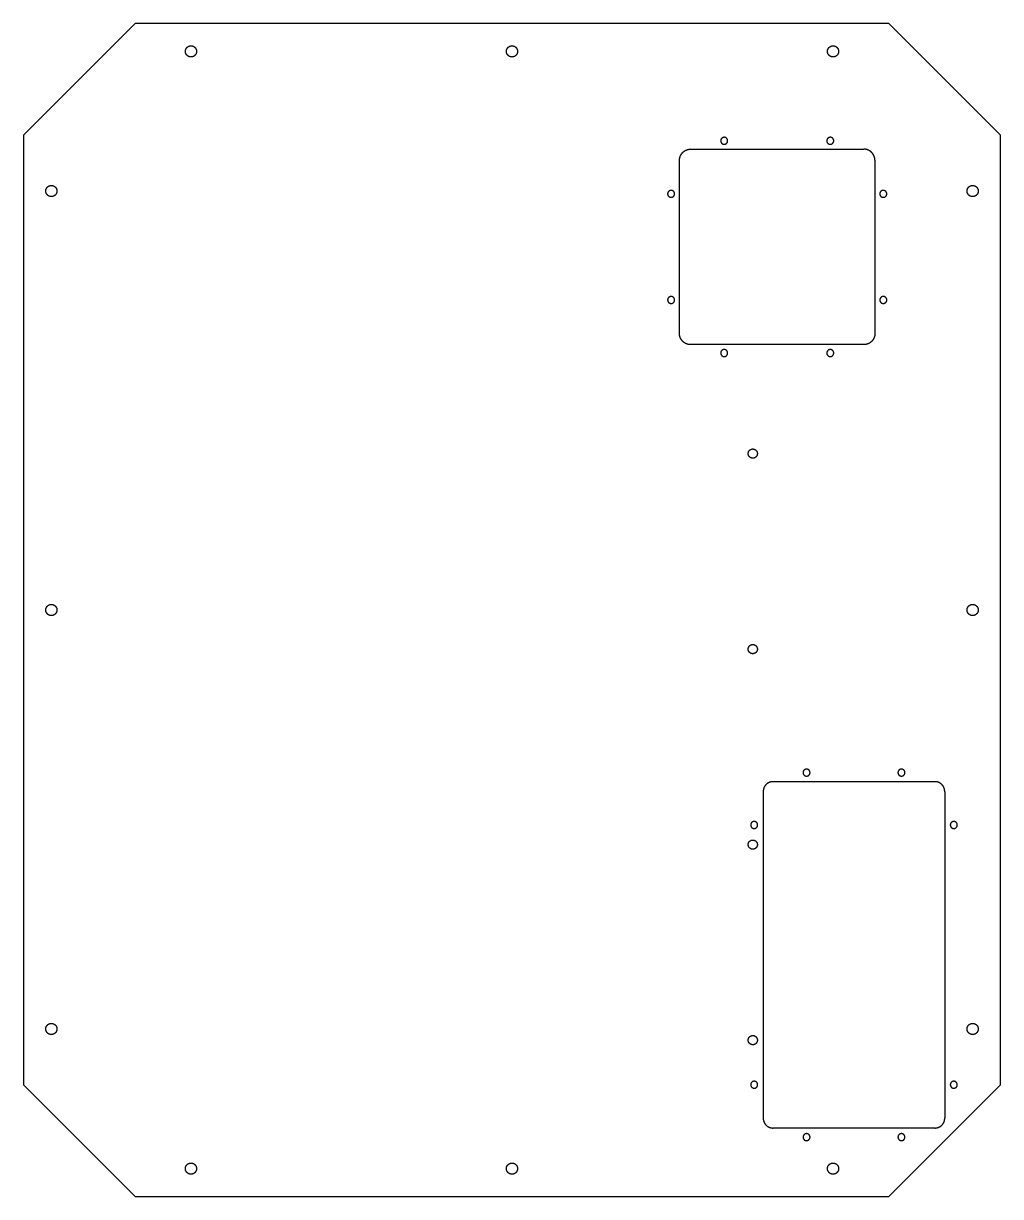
# Model space of a CAD drawing. Extents: x 236 to 586, y -178 to 243.
import ezdxf

# ---------------------------------------------------------------- set-up
doc = ezdxf.new("R2010")
doc.units = 0
doc.layers.get('0').update_dxf_attribs({"linetype": 'continuous'})

# ---------------------------------------------------------------- blocks, each defined once
blk = doc.blocks.new('PART__FEATURE')
at = {"color": 0}
for p, q in [((236.38, 202.5), (276.38, 242.5)), ((546.38, 242.5), (276.38, 242.5)), ((546.38, 242.5), (586.38, 202.5)), ((236.38, 202.5), (236.38, -137.5)), ((586.38, -137.5), (586.38, 202.5)), ((475.38, 197.5), (537.38, 197.5)), ((471.38, 131.5), (471.38, 193.5)), ((541.38, 193.5), (541.38, 131.5)), ((537.38, 127.5), (475.38, 127.5)), ((562.88, -28.97), (504.88, -28.97)), ((501.38, -32.6), (501.38, -149.35)), ((566.38, -32.6), (566.38, -149.35)), ((236.38, -137.5), (276.38, -177.5)), ((546.38, -177.5), (586.38, -137.5)), ((562.88, -152.97), (504.88, -152.97)), ((276.38, -177.5), (546.38, -177.5))]:
    blk.add_line(p, q, dxfattribs=at)
for points in [[(296.38, 230.5), (296.33, 230.5), (296.28, 230.5), (296.23, 230.51), (296.18, 230.51), (296.13, 230.52), (296.08, 230.52), (296.03, 230.53), (295.98, 230.54), (295.94, 230.55), (295.89, 230.56), (295.84, 230.58), (295.79, 230.59), (295.74, 230.6), (295.7, 230.62), (295.65, 230.64), (295.6, 230.66), (295.56, 230.68), (295.51, 230.7), (295.47, 230.72), (295.42, 230.74), (295.38, 230.77), (295.34, 230.79), (295.29, 230.82), (295.25, 230.85), (295.21, 230.88), (295.17, 230.91), (295.13, 230.94), (295.09, 230.97), (295.06, 231), (295.02, 231.04), (294.98, 231.07), (294.95, 231.11), (294.91, 231.14), (294.88, 231.18), (294.85, 231.22), (294.82, 231.26), (294.78, 231.3), (294.76, 231.34), (294.73, 231.38), (294.7, 231.42), (294.67, 231.46), (294.65, 231.5), (294.62, 231.55), (294.6, 231.59), (294.58, 231.64), (294.56, 231.68), (294.54, 231.73), (294.52, 231.78), (294.5, 231.82), (294.48, 231.87), (294.47, 231.92), (294.45, 231.96), (294.44, 232.01), (294.43, 232.06), (294.42, 232.11), (294.41, 232.16), (294.4, 232.21), (294.4, 232.26), (294.39, 232.31), (294.39, 232.36), (294.38, 232.41), (294.38, 232.46), (294.38, 232.51), (294.38, 232.56), (294.38, 232.61), (294.39, 232.66), (294.39, 232.71), (294.4, 232.76), (294.41, 232.81), (294.41, 232.86), (294.42, 232.91), (294.43, 232.95), (294.45, 233), (294.46, 233.05), (294.47, 233.1), (294.49, 233.15), (294.51, 233.19), (294.52, 233.24), (294.54, 233.29), (294.56, 233.33), (294.58, 233.38), (294.61, 233.42), (294.63, 233.47), (294.66, 233.51), (294.68, 233.55), (294.71, 233.59), (294.74, 233.64), (294.76, 233.68), (294.79, 233.72), (294.83, 233.76), (294.86, 233.79), (294.89, 233.83), (294.92, 233.87), (294.96, 233.91), (294.99, 233.94), (295.03, 233.97), (295.07, 234.01), (295.11, 234.04), (295.15, 234.07), (295.18, 234.1), (295.23, 234.13), (295.27, 234.16), (295.31, 234.19), (295.35, 234.21), (295.39, 234.24), (295.44, 234.26), (295.48, 234.29), (295.53, 234.31), (295.57, 234.33), (295.62, 234.35), (295.67, 234.37), (295.71, 234.38), (295.76, 234.4), (295.81, 234.42), (295.86, 234.43), (295.9, 234.44), (295.95, 234.45), (296, 234.46), (296.05, 234.47), (296.1, 234.48), (296.15, 234.49), (296.2, 234.49), (296.25, 234.5), (296.3, 234.5), (296.35, 234.5), (296.4, 234.5), (296.45, 234.5), (296.5, 234.5), (296.55, 234.49), (296.6, 234.49), (296.65, 234.48), (296.7, 234.47), (296.75, 234.47), (296.8, 234.46), (296.84, 234.45), (296.89, 234.43), (296.94, 234.42), (296.99, 234.41), (297.04, 234.39), (297.08, 234.37), (297.13, 234.35), (297.18, 234.34), (297.22, 234.32), (297.27, 234.29), (297.31, 234.27), (297.36, 234.25), (297.4, 234.22), (297.44, 234.2), (297.48, 234.17), (297.53, 234.14), (297.57, 234.11), (297.61, 234.08), (297.64, 234.05), (297.68, 234.02), (297.72, 233.99), (297.76, 233.95), (297.79, 233.92), (297.83, 233.88), (297.86, 233.84), (297.9, 233.81), (297.93, 233.77), (297.96, 233.73), (297.99, 233.69), (298.02, 233.65), (298.05, 233.61), (298.07, 233.57), (298.1, 233.52), (298.13, 233.48), (298.15, 233.44), (298.17, 233.39), (298.19, 233.35), (298.21, 233.3), (298.23, 233.26), (298.25, 233.21), (298.27, 233.16), (298.29, 233.11), (298.3, 233.07), (298.31, 233.02), (298.33, 232.97), (298.34, 232.92), (298.35, 232.87), (298.36, 232.82), (298.36, 232.77), (298.37, 232.72), (298.37, 232.67), (298.38, 232.62), (298.38, 232.57), (298.38, 232.52), (298.38, 232.47), (298.38, 232.42), (298.38, 232.37), (298.37, 232.32), (298.37, 232.28), (298.36, 232.23), (298.36, 232.18), (298.35, 232.13), (298.34, 232.08), (298.33, 232.03), (298.31, 231.98), (298.3, 231.93), (298.28, 231.88), (298.27, 231.84), (298.25, 231.79), (298.23, 231.74), (298.21, 231.7), (298.19, 231.65), (298.17, 231.61), (298.15, 231.56), (298.12, 231.52), (298.1, 231.48), (298.07, 231.43), (298.05, 231.39), (298.02, 231.35), (297.99, 231.31), (297.96, 231.27), (297.93, 231.23), (297.9, 231.19), (297.86, 231.15), (297.83, 231.12), (297.79, 231.08), (297.76, 231.05), (297.72, 231.01), (297.68, 230.98), (297.64, 230.95), (297.61, 230.92), (297.57, 230.89), (297.52, 230.86), (297.48, 230.83), (297.44, 230.8), (297.4, 230.78), (297.36, 230.75), (297.31, 230.73), (297.27, 230.71), (297.22, 230.68), (297.18, 230.66), (297.13, 230.65), (297.08, 230.63), (297.04, 230.61), (296.99, 230.59), (296.94, 230.58), (296.89, 230.57), (296.84, 230.55), (296.8, 230.54), (296.75, 230.53), (296.7, 230.52), (296.65, 230.52), (296.6, 230.51), (296.55, 230.51), (296.5, 230.5), (296.45, 230.5), (296.4, 230.5)], [(411.38, 230.5), (411.33, 230.5), (411.28, 230.5), (411.23, 230.51), (411.18, 230.51), (411.13, 230.52), (411.08, 230.52), (411.03, 230.53), (410.98, 230.54), (410.94, 230.55), (410.89, 230.56), (410.84, 230.58), (410.79, 230.59), (410.74, 230.6), (410.7, 230.62), (410.65, 230.64), (410.6, 230.66), (410.56, 230.68), (410.51, 230.7), (410.47, 230.72), (410.42, 230.74), (410.38, 230.77), (410.34, 230.79), (410.29, 230.82), (410.25, 230.85), (410.21, 230.88), (410.17, 230.91), (410.13, 230.94), (410.09, 230.97), (410.06, 231), (410.02, 231.04), (409.98, 231.07), (409.95, 231.11), (409.91, 231.14), (409.88, 231.18), (409.85, 231.22), (409.82, 231.26), (409.78, 231.3), (409.76, 231.34), (409.73, 231.38), (409.7, 231.42), (409.67, 231.46), (409.65, 231.5), (409.62, 231.55), (409.6, 231.59), (409.58, 231.64), (409.56, 231.68), (409.54, 231.73), (409.52, 231.78), (409.5, 231.82), (409.48, 231.87), (409.47, 231.92), (409.45, 231.96), (409.44, 232.01), (409.43, 232.06), (409.42, 232.11), (409.41, 232.16), (409.4, 232.21), (409.4, 232.26), (409.39, 232.31), (409.39, 232.36), (409.38, 232.41), (409.38, 232.46), (409.38, 232.51), (409.38, 232.56), (409.38, 232.61), (409.39, 232.66), (409.39, 232.71), (409.4, 232.76), (409.41, 232.81), (409.41, 232.86), (409.42, 232.91), (409.43, 232.95), (409.45, 233), (409.46, 233.05), (409.47, 233.1), (409.49, 233.15), (409.51, 233.19), (409.52, 233.24), (409.54, 233.29), (409.56, 233.33), (409.58, 233.38), (409.61, 233.42), (409.63, 233.47), (409.66, 233.51), (409.68, 233.55), (409.71, 233.59), (409.74, 233.64), (409.76, 233.68), (409.79, 233.72), (409.83, 233.76), (409.86, 233.79), (409.89, 233.83), (409.92, 233.87), (409.96, 233.91), (409.99, 233.94), (410.03, 233.97), (410.07, 234.01), (410.11, 234.04), (410.15, 234.07), (410.18, 234.1), (410.23, 234.13), (410.27, 234.16), (410.31, 234.19), (410.35, 234.21), (410.39, 234.24), (410.44, 234.26), (410.48, 234.29), (410.53, 234.31), (410.57, 234.33), (410.62, 234.35), (410.67, 234.37), (410.71, 234.38), (410.76, 234.4), (410.81, 234.42), (410.86, 234.43), (410.9, 234.44), (410.95, 234.45), (411, 234.46), (411.05, 234.47), (411.1, 234.48), (411.15, 234.49), (411.2, 234.49), (411.25, 234.5), (411.3, 234.5), (411.35, 234.5), (411.4, 234.5), (411.45, 234.5), (411.5, 234.5), (411.55, 234.49), (411.6, 234.49), (411.65, 234.48), (411.7, 234.47), (411.75, 234.47), (411.8, 234.46), (411.84, 234.45), (411.89, 234.43), (411.94, 234.42), (411.99, 234.41), (412.04, 234.39), (412.08, 234.37), (412.13, 234.35), (412.18, 234.34), (412.22, 234.32), (412.27, 234.29), (412.31, 234.27), (412.36, 234.25), (412.4, 234.22), (412.44, 234.2), (412.48, 234.17), (412.53, 234.14), (412.57, 234.11), (412.61, 234.08), (412.64, 234.05), (412.68, 234.02), (412.72, 233.99), (412.76, 233.95), (412.79, 233.92), (412.83, 233.88), (412.86, 233.84), (412.9, 233.81), (412.93, 233.77), (412.96, 233.73), (412.99, 233.69), (413.02, 233.65), (413.05, 233.61), (413.07, 233.57), (413.1, 233.52), (413.13, 233.48), (413.15, 233.44), (413.17, 233.39), (413.19, 233.35), (413.21, 233.3), (413.23, 233.26), (413.25, 233.21), (413.27, 233.16), (413.29, 233.11), (413.3, 233.07), (413.31, 233.02), (413.33, 232.97), (413.34, 232.92), (413.35, 232.87), (413.36, 232.82), (413.36, 232.77), (413.37, 232.72), (413.37, 232.67), (413.38, 232.62), (413.38, 232.57), (413.38, 232.52), (413.38, 232.47), (413.38, 232.42), (413.38, 232.37), (413.37, 232.32), (413.37, 232.28), (413.36, 232.23), (413.36, 232.18), (413.35, 232.13), (413.34, 232.08), (413.33, 232.03), (413.31, 231.98), (413.3, 231.93), (413.28, 231.88), (413.27, 231.84), (413.25, 231.79), (413.23, 231.74), (413.21, 231.7), (413.19, 231.65), (413.17, 231.61), (413.15, 231.56), (413.12, 231.52), (413.1, 231.48), (413.07, 231.43), (413.05, 231.39), (413.02, 231.35), (412.99, 231.31), (412.96, 231.27), (412.93, 231.23), (412.9, 231.19), (412.86, 231.15), (412.83, 231.12), (412.79, 231.08), (412.76, 231.05), (412.72, 231.01), (412.68, 230.98), (412.64, 230.95), (412.61, 230.92), (412.57, 230.89), (412.52, 230.86), (412.48, 230.83), (412.44, 230.8), (412.4, 230.78), (412.36, 230.75), (412.31, 230.73), (412.27, 230.71), (412.22, 230.68), (412.18, 230.66), (412.13, 230.65), (412.08, 230.63), (412.04, 230.61), (411.99, 230.59), (411.94, 230.58), (411.89, 230.57), (411.84, 230.55), (411.8, 230.54), (411.75, 230.53), (411.7, 230.52), (411.65, 230.52), (411.6, 230.51), (411.55, 230.51), (411.5, 230.5), (411.45, 230.5), (411.4, 230.5)], [(526.38, 230.5), (526.33, 230.5), (526.28, 230.5), (526.23, 230.51), (526.18, 230.51), (526.13, 230.52), (526.08, 230.52), (526.03, 230.53), (525.98, 230.54), (525.94, 230.55), (525.89, 230.56), (525.84, 230.58), (525.79, 230.59), (525.74, 230.6), (525.7, 230.62), (525.65, 230.64), (525.6, 230.66), (525.56, 230.68), (525.51, 230.7), (525.47, 230.72), (525.42, 230.74), (525.38, 230.77), (525.34, 230.79), (525.29, 230.82), (525.25, 230.85), (525.21, 230.88), (525.17, 230.91), (525.13, 230.94), (525.09, 230.97), (525.06, 231), (525.02, 231.04), (524.98, 231.07), (524.95, 231.11), (524.91, 231.14), (524.88, 231.18), (524.85, 231.22), (524.82, 231.26), (524.78, 231.3), (524.76, 231.34), (524.73, 231.38), (524.7, 231.42), (524.67, 231.46), (524.65, 231.5), (524.62, 231.55), (524.6, 231.59), (524.58, 231.64), (524.56, 231.68), (524.54, 231.73), (524.52, 231.78), (524.5, 231.82), (524.48, 231.87), (524.47, 231.92), (524.45, 231.96), (524.44, 232.01), (524.43, 232.06), (524.42, 232.11), (524.41, 232.16), (524.4, 232.21), (524.4, 232.26), (524.39, 232.31), (524.39, 232.36), (524.38, 232.41), (524.38, 232.46), (524.38, 232.51), (524.38, 232.56), (524.38, 232.61), (524.39, 232.66), (524.39, 232.71), (524.4, 232.76), (524.41, 232.81), (524.41, 232.86), (524.42, 232.91), (524.43, 232.95), (524.45, 233), (524.46, 233.05), (524.47, 233.1), (524.49, 233.15), (524.51, 233.19), (524.52, 233.24), (524.54, 233.29), (524.56, 233.33), (524.58, 233.38), (524.61, 233.42), (524.63, 233.47), (524.66, 233.51), (524.68, 233.55), (524.71, 233.59), (524.74, 233.64), (524.76, 233.68), (524.79, 233.72), (524.83, 233.76), (524.86, 233.79), (524.89, 233.83), (524.92, 233.87), (524.96, 233.91), (524.99, 233.94), (525.03, 233.97), (525.07, 234.01), (525.11, 234.04), (525.15, 234.07), (525.18, 234.1), (525.23, 234.13), (525.27, 234.16), (525.31, 234.19), (525.35, 234.21), (525.39, 234.24), (525.44, 234.26), (525.48, 234.29), (525.53, 234.31), (525.57, 234.33), (525.62, 234.35), (525.67, 234.37), (525.71, 234.38), (525.76, 234.4), (525.81, 234.42), (525.86, 234.43), (525.9, 234.44), (525.95, 234.45), (526, 234.46), (526.05, 234.47), (526.1, 234.48), (526.15, 234.49), (526.2, 234.49), (526.25, 234.5), (526.3, 234.5), (526.35, 234.5), (526.4, 234.5), (526.45, 234.5), (526.5, 234.5), (526.55, 234.49), (526.6, 234.49), (526.65, 234.48), (526.7, 234.47), (526.75, 234.47), (526.8, 234.46), (526.84, 234.45), (526.89, 234.43), (526.94, 234.42), (526.99, 234.41), (527.04, 234.39), (527.08, 234.37), (527.13, 234.35), (527.18, 234.34), (527.22, 234.32), (527.27, 234.29), (527.31, 234.27), (527.36, 234.25), (527.4, 234.22), (527.44, 234.2), (527.48, 234.17), (527.53, 234.14), (527.57, 234.11), (527.61, 234.08), (527.64, 234.05), (527.68, 234.02), (527.72, 233.99), (527.76, 233.95), (527.79, 233.92), (527.83, 233.88), (527.86, 233.84), (527.9, 233.81), (527.93, 233.77), (527.96, 233.73), (527.99, 233.69), (528.02, 233.65), (528.05, 233.61), (528.07, 233.57), (528.1, 233.52), (528.13, 233.48), (528.15, 233.44), (528.17, 233.39), (528.19, 233.35), (528.21, 233.3), (528.23, 233.26), (528.25, 233.21), (528.27, 233.16), (528.29, 233.11), (528.3, 233.07), (528.31, 233.02), (528.33, 232.97), (528.34, 232.92), (528.35, 232.87), (528.36, 232.82), (528.36, 232.77), (528.37, 232.72), (528.37, 232.67), (528.38, 232.62), (528.38, 232.57), (528.38, 232.52), (528.38, 232.47), (528.38, 232.42), (528.38, 232.37), (528.37, 232.32), (528.37, 232.28), (528.36, 232.23), (528.36, 232.18), (528.35, 232.13), (528.34, 232.08), (528.33, 232.03), (528.31, 231.98), (528.3, 231.93), (528.28, 231.88), (528.27, 231.84), (528.25, 231.79), (528.23, 231.74), (528.21, 231.7), (528.19, 231.65), (528.17, 231.61), (528.15, 231.56), (528.12, 231.52), (528.1, 231.48), (528.07, 231.43), (528.05, 231.39), (528.02, 231.35), (527.99, 231.31), (527.96, 231.27), (527.93, 231.23), (527.9, 231.19), (527.86, 231.15), (527.83, 231.12), (527.79, 231.08), (527.76, 231.05), (527.72, 231.01), (527.68, 230.98), (527.64, 230.95), (527.61, 230.92), (527.57, 230.89), (527.52, 230.86), (527.48, 230.83), (527.44, 230.8), (527.4, 230.78), (527.36, 230.75), (527.31, 230.73), (527.27, 230.71), (527.22, 230.68), (527.18, 230.66), (527.13, 230.65), (527.08, 230.63), (527.04, 230.61), (526.99, 230.59), (526.94, 230.58), (526.89, 230.57), (526.84, 230.55), (526.8, 230.54), (526.75, 230.53), (526.7, 230.52), (526.65, 230.52), (526.6, 230.51), (526.55, 230.51), (526.5, 230.5), (526.45, 230.5), (526.4, 230.5)], [(487.38, 201.75), (487.33, 201.75), (487.28, 201.75), (487.23, 201.74), (487.18, 201.73), (487.13, 201.73), (487.08, 201.71), (487.04, 201.7), (486.99, 201.69), (486.94, 201.67), (486.9, 201.65), (486.85, 201.63), (486.8, 201.61), (486.76, 201.58), (486.72, 201.56), (486.68, 201.53), (486.64, 201.5), (486.6, 201.47), (486.56, 201.44), (486.52, 201.41), (486.49, 201.37), (486.45, 201.33), (486.42, 201.3), (486.39, 201.26), (486.36, 201.22), (486.33, 201.18), (486.3, 201.13), (486.28, 201.09), (486.26, 201.04), (486.24, 201), (486.22, 200.95), (486.2, 200.91), (486.18, 200.86), (486.17, 200.81), (486.16, 200.76), (486.15, 200.71), (486.14, 200.66), (486.14, 200.61), (486.13, 200.56), (486.13, 200.51), (486.13, 200.46), (486.13, 200.41), (486.14, 200.36), (486.15, 200.31), (486.15, 200.26), (486.16, 200.22), (486.18, 200.17), (486.19, 200.12), (486.21, 200.07), (486.23, 200.03), (486.25, 199.98), (486.27, 199.93), (486.29, 199.89), (486.32, 199.85), (486.34, 199.81), (486.37, 199.76), (486.4, 199.72), (486.43, 199.69), (486.47, 199.65), (486.5, 199.61), (486.54, 199.58), (486.58, 199.55), (486.61, 199.51), (486.65, 199.48), (486.7, 199.46), (486.74, 199.43), (486.78, 199.4), (486.83, 199.38), (486.87, 199.36), (486.92, 199.34), (486.96, 199.32), (487.01, 199.31), (487.06, 199.29), (487.11, 199.28), (487.16, 199.27), (487.21, 199.26), (487.26, 199.26), (487.3, 199.25), (487.35, 199.25), (487.4, 199.25), (487.45, 199.25), (487.5, 199.26), (487.55, 199.26), (487.6, 199.27), (487.65, 199.28), (487.7, 199.29), (487.75, 199.31), (487.8, 199.32), (487.84, 199.34), (487.89, 199.36), (487.94, 199.38), (487.98, 199.4), (488.02, 199.43), (488.07, 199.45), (488.11, 199.48), (488.15, 199.51), (488.19, 199.54), (488.22, 199.58), (488.26, 199.61), (488.29, 199.65), (488.33, 199.68), (488.36, 199.72), (488.39, 199.76), (488.42, 199.8), (488.45, 199.84), (488.47, 199.89), (488.5, 199.93), (488.52, 199.98), (488.54, 200.02), (488.56, 200.07), (488.57, 200.12), (488.59, 200.16), (488.6, 200.21), (488.61, 200.26), (488.62, 200.31), (488.62, 200.36), (488.63, 200.41), (488.63, 200.46), (488.63, 200.51), (488.63, 200.56), (488.63, 200.61), (488.62, 200.66), (488.61, 200.71), (488.61, 200.76), (488.59, 200.81), (488.58, 200.85), (488.57, 200.9), (488.55, 200.95), (488.53, 201), (488.51, 201.04), (488.49, 201.09), (488.46, 201.13), (488.44, 201.17), (488.41, 201.21), (488.38, 201.25), (488.35, 201.29), (488.32, 201.33), (488.28, 201.37), (488.25, 201.4), (488.21, 201.44), (488.17, 201.47), (488.13, 201.5), (488.09, 201.53), (488.05, 201.56), (488.01, 201.58), (487.96, 201.61), (487.92, 201.63), (487.87, 201.65), (487.83, 201.67), (487.78, 201.69), (487.73, 201.7), (487.68, 201.71), (487.63, 201.72), (487.58, 201.73), (487.54, 201.74), (487.49, 201.75), (487.44, 201.75), (487.39, 201.75)], [(525.38, 201.75), (525.33, 201.75), (525.28, 201.75), (525.23, 201.74), (525.18, 201.73), (525.13, 201.73), (525.08, 201.71), (525.04, 201.7), (524.99, 201.69), (524.94, 201.67), (524.9, 201.65), (524.85, 201.63), (524.8, 201.61), (524.76, 201.58), (524.72, 201.56), (524.68, 201.53), (524.64, 201.5), (524.6, 201.47), (524.56, 201.44), (524.52, 201.41), (524.49, 201.37), (524.45, 201.33), (524.42, 201.3), (524.39, 201.26), (524.36, 201.22), (524.33, 201.18), (524.3, 201.13), (524.28, 201.09), (524.26, 201.04), (524.24, 201), (524.22, 200.95), (524.2, 200.91), (524.18, 200.86), (524.17, 200.81), (524.16, 200.76), (524.15, 200.71), (524.14, 200.66), (524.14, 200.61), (524.13, 200.56), (524.13, 200.51), (524.13, 200.46), (524.13, 200.41), (524.14, 200.36), (524.15, 200.31), (524.15, 200.26), (524.16, 200.22), (524.18, 200.17), (524.19, 200.12), (524.21, 200.07), (524.23, 200.03), (524.25, 199.98), (524.27, 199.93), (524.29, 199.89), (524.32, 199.85), (524.34, 199.81), (524.37, 199.76), (524.4, 199.72), (524.43, 199.69), (524.47, 199.65), (524.5, 199.61), (524.54, 199.58), (524.58, 199.55), (524.61, 199.51), (524.65, 199.48), (524.7, 199.46), (524.74, 199.43), (524.78, 199.4), (524.83, 199.38), (524.87, 199.36), (524.92, 199.34), (524.96, 199.32), (525.01, 199.31), (525.06, 199.29), (525.11, 199.28), (525.16, 199.27), (525.21, 199.26), (525.26, 199.26), (525.3, 199.25), (525.35, 199.25), (525.4, 199.25), (525.45, 199.25), (525.5, 199.26), (525.55, 199.26), (525.6, 199.27), (525.65, 199.28), (525.7, 199.29), (525.75, 199.31), (525.8, 199.32), (525.84, 199.34), (525.89, 199.36), (525.94, 199.38), (525.98, 199.4), (526.02, 199.43), (526.07, 199.45), (526.11, 199.48), (526.15, 199.51), (526.19, 199.54), (526.22, 199.58), (526.26, 199.61), (526.29, 199.65), (526.33, 199.68), (526.36, 199.72), (526.39, 199.76), (526.42, 199.8), (526.45, 199.84), (526.47, 199.89), (526.5, 199.93), (526.52, 199.98), (526.54, 200.02), (526.56, 200.07), (526.57, 200.12), (526.59, 200.16), (526.6, 200.21), (526.61, 200.26), (526.62, 200.31), (526.62, 200.36), (526.63, 200.41), (526.63, 200.46), (526.63, 200.51), (526.63, 200.56), (526.63, 200.61), (526.62, 200.66), (526.61, 200.71), (526.61, 200.76), (526.59, 200.81), (526.58, 200.85), (526.57, 200.9), (526.55, 200.95), (526.53, 201), (526.51, 201.04), (526.49, 201.09), (526.46, 201.13), (526.44, 201.17), (526.41, 201.21), (526.38, 201.25), (526.35, 201.29), (526.32, 201.33), (526.28, 201.37), (526.25, 201.4), (526.21, 201.44), (526.17, 201.47), (526.13, 201.5), (526.09, 201.53), (526.05, 201.56), (526.01, 201.58), (525.96, 201.61), (525.92, 201.63), (525.87, 201.65), (525.83, 201.67), (525.78, 201.69), (525.73, 201.7), (525.68, 201.71), (525.63, 201.72), (525.58, 201.73), (525.54, 201.74), (525.49, 201.75), (525.44, 201.75), (525.39, 201.75)], [(246.38, 180.5), (246.33, 180.5), (246.28, 180.5), (246.23, 180.51), (246.18, 180.51), (246.13, 180.52), (246.08, 180.52), (246.03, 180.53), (245.98, 180.54), (245.94, 180.55), (245.89, 180.56), (245.84, 180.58), (245.79, 180.59), (245.74, 180.6), (245.7, 180.62), (245.65, 180.64), (245.6, 180.66), (245.56, 180.68), (245.51, 180.7), (245.47, 180.72), (245.42, 180.74), (245.38, 180.77), (245.34, 180.79), (245.29, 180.82), (245.25, 180.85), (245.21, 180.88), (245.17, 180.91), (245.13, 180.94), (245.09, 180.97), (245.06, 181), (245.02, 181.04), (244.98, 181.07), (244.95, 181.11), (244.91, 181.14), (244.88, 181.18), (244.85, 181.22), (244.82, 181.26), (244.78, 181.3), (244.76, 181.34), (244.73, 181.38), (244.7, 181.42), (244.67, 181.46), (244.65, 181.5), (244.62, 181.55), (244.6, 181.59), (244.58, 181.64), (244.56, 181.68), (244.54, 181.73), (244.52, 181.78), (244.5, 181.82), (244.48, 181.87), (244.47, 181.92), (244.45, 181.96), (244.44, 182.01), (244.43, 182.06), (244.42, 182.11), (244.41, 182.16), (244.4, 182.21), (244.4, 182.26), (244.39, 182.31), (244.39, 182.36), (244.38, 182.41), (244.38, 182.46), (244.38, 182.51), (244.38, 182.56), (244.38, 182.61), (244.39, 182.66), (244.39, 182.71), (244.4, 182.76), (244.41, 182.81), (244.41, 182.86), (244.42, 182.91), (244.43, 182.95), (244.45, 183), (244.46, 183.05), (244.47, 183.1), (244.49, 183.15), (244.51, 183.19), (244.52, 183.24), (244.54, 183.29), (244.56, 183.33), (244.58, 183.38), (244.61, 183.42), (244.63, 183.47), (244.66, 183.51), (244.68, 183.55), (244.71, 183.59), (244.74, 183.64), (244.76, 183.68), (244.79, 183.72), (244.83, 183.76), (244.86, 183.79), (244.89, 183.83), (244.92, 183.87), (244.96, 183.91), (244.99, 183.94), (245.03, 183.97), (245.07, 184.01), (245.11, 184.04), (245.15, 184.07), (245.18, 184.1), (245.23, 184.13), (245.27, 184.16), (245.31, 184.19), (245.35, 184.21), (245.39, 184.24), (245.44, 184.26), (245.48, 184.29), (245.53, 184.31), (245.57, 184.33), (245.62, 184.35), (245.67, 184.37), (245.71, 184.38), (245.76, 184.4), (245.81, 184.42), (245.86, 184.43), (245.9, 184.44), (245.95, 184.45), (246, 184.46), (246.05, 184.47), (246.1, 184.48), (246.15, 184.49), (246.2, 184.49), (246.25, 184.5), (246.3, 184.5), (246.35, 184.5), (246.4, 184.5), (246.45, 184.5), (246.5, 184.5), (246.55, 184.49), (246.6, 184.49), (246.65, 184.48), (246.7, 184.47), (246.75, 184.47), (246.8, 184.46), (246.84, 184.45), (246.89, 184.43), (246.94, 184.42), (246.99, 184.41), (247.04, 184.39), (247.08, 184.37), (247.13, 184.35), (247.18, 184.34), (247.22, 184.32), (247.27, 184.29), (247.31, 184.27), (247.36, 184.25), (247.4, 184.22), (247.44, 184.2), (247.48, 184.17), (247.53, 184.14), (247.57, 184.11), (247.61, 184.08), (247.64, 184.05), (247.68, 184.02), (247.72, 183.99), (247.76, 183.95), (247.79, 183.92), (247.83, 183.88), (247.86, 183.84), (247.9, 183.81), (247.93, 183.77), (247.96, 183.73), (247.99, 183.69), (248.02, 183.65), (248.05, 183.61), (248.07, 183.57), (248.1, 183.52), (248.13, 183.48), (248.15, 183.44), (248.17, 183.39), (248.19, 183.35), (248.21, 183.3), (248.23, 183.26), (248.25, 183.21), (248.27, 183.16), (248.29, 183.11), (248.3, 183.07), (248.31, 183.02), (248.33, 182.97), (248.34, 182.92), (248.35, 182.87), (248.36, 182.82), (248.36, 182.77), (248.37, 182.72), (248.37, 182.67), (248.38, 182.62), (248.38, 182.57), (248.38, 182.52), (248.38, 182.47), (248.38, 182.42), (248.38, 182.37), (248.37, 182.32), (248.37, 182.28), (248.36, 182.23), (248.36, 182.18), (248.35, 182.13), (248.34, 182.08), (248.33, 182.03), (248.31, 181.98), (248.3, 181.93), (248.28, 181.88), (248.27, 181.84), (248.25, 181.79), (248.23, 181.74), (248.21, 181.7), (248.19, 181.65), (248.17, 181.61), (248.15, 181.56), (248.12, 181.52), (248.1, 181.48), (248.07, 181.43), (248.05, 181.39), (248.02, 181.35), (247.99, 181.31), (247.96, 181.27), (247.93, 181.23), (247.9, 181.19), (247.86, 181.15), (247.83, 181.12), (247.79, 181.08), (247.76, 181.05), (247.72, 181.01), (247.68, 180.98), (247.64, 180.95), (247.61, 180.92), (247.57, 180.89), (247.52, 180.86), (247.48, 180.83), (247.44, 180.8), (247.4, 180.78), (247.36, 180.75), (247.31, 180.73), (247.27, 180.71), (247.22, 180.68), (247.18, 180.66), (247.13, 180.65), (247.08, 180.63), (247.04, 180.61), (246.99, 180.59), (246.94, 180.58), (246.89, 180.57), (246.84, 180.55), (246.8, 180.54), (246.75, 180.53), (246.7, 180.52), (246.65, 180.52), (246.6, 180.51), (246.55, 180.51), (246.5, 180.5), (246.45, 180.5), (246.4, 180.5)], [(468.38, 182.75), (468.33, 182.75), (468.28, 182.75), (468.23, 182.74), (468.18, 182.73), (468.13, 182.73), (468.08, 182.71), (468.04, 182.7), (467.99, 182.69), (467.94, 182.67), (467.9, 182.65), (467.85, 182.63), (467.8, 182.61), (467.76, 182.58), (467.72, 182.56), (467.68, 182.53), (467.64, 182.5), (467.6, 182.47), (467.56, 182.44), (467.52, 182.41), (467.49, 182.37), (467.45, 182.33), (467.42, 182.3), (467.39, 182.26), (467.36, 182.22), (467.33, 182.18), (467.3, 182.13), (467.28, 182.09), (467.26, 182.04), (467.24, 182), (467.22, 181.95), (467.2, 181.91), (467.18, 181.86), (467.17, 181.81), (467.16, 181.76), (467.15, 181.71), (467.14, 181.66), (467.14, 181.61), (467.13, 181.56), (467.13, 181.51), (467.13, 181.46), (467.13, 181.41), (467.14, 181.36), (467.15, 181.31), (467.15, 181.26), (467.16, 181.22), (467.18, 181.17), (467.19, 181.12), (467.21, 181.07), (467.23, 181.03), (467.25, 180.98), (467.27, 180.93), (467.29, 180.89), (467.32, 180.85), (467.34, 180.81), (467.37, 180.76), (467.4, 180.72), (467.43, 180.69), (467.47, 180.65), (467.5, 180.61), (467.54, 180.58), (467.58, 180.55), (467.61, 180.51), (467.65, 180.48), (467.7, 180.46), (467.74, 180.43), (467.78, 180.4), (467.83, 180.38), (467.87, 180.36), (467.92, 180.34), (467.96, 180.32), (468.01, 180.31), (468.06, 180.29), (468.11, 180.28), (468.16, 180.27), (468.21, 180.26), (468.26, 180.26), (468.3, 180.25), (468.35, 180.25), (468.4, 180.25), (468.45, 180.25), (468.5, 180.26), (468.55, 180.26), (468.6, 180.27), (468.65, 180.28), (468.7, 180.29), (468.75, 180.31), (468.8, 180.32), (468.84, 180.34), (468.89, 180.36), (468.94, 180.38), (468.98, 180.4), (469.02, 180.43), (469.07, 180.45), (469.11, 180.48), (469.15, 180.51), (469.19, 180.54), (469.22, 180.58), (469.26, 180.61), (469.29, 180.65), (469.33, 180.68), (469.36, 180.72), (469.39, 180.76), (469.42, 180.8), (469.45, 180.84), (469.47, 180.89), (469.5, 180.93), (469.52, 180.98), (469.54, 181.02), (469.56, 181.07), (469.57, 181.12), (469.59, 181.16), (469.6, 181.21), (469.61, 181.26), (469.62, 181.31), (469.62, 181.36), (469.63, 181.41), (469.63, 181.46), (469.63, 181.51), (469.63, 181.56), (469.63, 181.61), (469.62, 181.66), (469.61, 181.71), (469.61, 181.76), (469.59, 181.81), (469.58, 181.85), (469.57, 181.9), (469.55, 181.95), (469.53, 182), (469.51, 182.04), (469.49, 182.09), (469.46, 182.13), (469.44, 182.17), (469.41, 182.21), (469.38, 182.25), (469.35, 182.29), (469.32, 182.33), (469.28, 182.37), (469.25, 182.4), (469.21, 182.44), (469.17, 182.47), (469.13, 182.5), (469.09, 182.53), (469.05, 182.56), (469.01, 182.58), (468.96, 182.61), (468.92, 182.63), (468.87, 182.65), (468.83, 182.67), (468.78, 182.69), (468.73, 182.7), (468.68, 182.71), (468.63, 182.72), (468.58, 182.73), (468.54, 182.74), (468.49, 182.75), (468.44, 182.75), (468.39, 182.75)], [(544.38, 182.75), (544.33, 182.75), (544.28, 182.75), (544.23, 182.74), (544.18, 182.73), (544.13, 182.73), (544.08, 182.71), (544.04, 182.7), (543.99, 182.69), (543.94, 182.67), (543.9, 182.65), (543.85, 182.63), (543.8, 182.61), (543.76, 182.58), (543.72, 182.56), (543.68, 182.53), (543.64, 182.5), (543.6, 182.47), (543.56, 182.44), (543.52, 182.41), (543.49, 182.37), (543.45, 182.33), (543.42, 182.3), (543.39, 182.26), (543.36, 182.22), (543.33, 182.18), (543.3, 182.13), (543.28, 182.09), (543.26, 182.04), (543.24, 182), (543.22, 181.95), (543.2, 181.91), (543.18, 181.86), (543.17, 181.81), (543.16, 181.76), (543.15, 181.71), (543.14, 181.66), (543.14, 181.61), (543.13, 181.56), (543.13, 181.51), (543.13, 181.46), (543.13, 181.41), (543.14, 181.36), (543.15, 181.31), (543.15, 181.26), (543.16, 181.22), (543.18, 181.17), (543.19, 181.12), (543.21, 181.07), (543.23, 181.03), (543.25, 180.98), (543.27, 180.93), (543.29, 180.89), (543.32, 180.85), (543.34, 180.81), (543.37, 180.76), (543.4, 180.72), (543.43, 180.69), (543.47, 180.65), (543.5, 180.61), (543.54, 180.58), (543.58, 180.55), (543.61, 180.51), (543.65, 180.48), (543.7, 180.46), (543.74, 180.43), (543.78, 180.4), (543.83, 180.38), (543.87, 180.36), (543.92, 180.34), (543.96, 180.32), (544.01, 180.31), (544.06, 180.29), (544.11, 180.28), (544.16, 180.27), (544.21, 180.26), (544.26, 180.26), (544.3, 180.25), (544.35, 180.25), (544.4, 180.25), (544.45, 180.25), (544.5, 180.26), (544.55, 180.26), (544.6, 180.27), (544.65, 180.28), (544.7, 180.29), (544.75, 180.31), (544.8, 180.32), (544.84, 180.34), (544.89, 180.36), (544.94, 180.38), (544.98, 180.4), (545.02, 180.43), (545.07, 180.45), (545.11, 180.48), (545.15, 180.51), (545.19, 180.54), (545.22, 180.58), (545.26, 180.61), (545.29, 180.65), (545.33, 180.68), (545.36, 180.72), (545.39, 180.76), (545.42, 180.8), (545.45, 180.84), (545.47, 180.89), (545.5, 180.93), (545.52, 180.98), (545.54, 181.02), (545.56, 181.07), (545.57, 181.12), (545.59, 181.16), (545.6, 181.21), (545.61, 181.26), (545.62, 181.31), (545.62, 181.36), (545.63, 181.41), (545.63, 181.46), (545.63, 181.51), (545.63, 181.56), (545.63, 181.61), (545.62, 181.66), (545.61, 181.71), (545.61, 181.76), (545.59, 181.81), (545.58, 181.85), (545.57, 181.9), (545.55, 181.95), (545.53, 182), (545.51, 182.04), (545.49, 182.09), (545.46, 182.13), (545.44, 182.17), (545.41, 182.21), (545.38, 182.25), (545.35, 182.29), (545.32, 182.33), (545.28, 182.37), (545.25, 182.4), (545.21, 182.44), (545.17, 182.47), (545.13, 182.5), (545.09, 182.53), (545.05, 182.56), (545.01, 182.58), (544.96, 182.61), (544.92, 182.63), (544.87, 182.65), (544.83, 182.67), (544.78, 182.69), (544.73, 182.7), (544.68, 182.71), (544.63, 182.72), (544.58, 182.73), (544.54, 182.74), (544.49, 182.75), (544.44, 182.75), (544.39, 182.75)], [(576.38, 180.5), (576.33, 180.5), (576.28, 180.5), (576.23, 180.51), (576.18, 180.51), (576.13, 180.52), (576.08, 180.52), (576.03, 180.53), (575.98, 180.54), (575.94, 180.55), (575.89, 180.56), (575.84, 180.58), (575.79, 180.59), (575.74, 180.6), (575.7, 180.62), (575.65, 180.64), (575.6, 180.66), (575.56, 180.68), (575.51, 180.7), (575.47, 180.72), (575.42, 180.74), (575.38, 180.77), (575.34, 180.79), (575.29, 180.82), (575.25, 180.85), (575.21, 180.88), (575.17, 180.91), (575.13, 180.94), (575.09, 180.97), (575.06, 181), (575.02, 181.04), (574.98, 181.07), (574.95, 181.11), (574.91, 181.14), (574.88, 181.18), (574.85, 181.22), (574.82, 181.26), (574.78, 181.3), (574.76, 181.34), (574.73, 181.38), (574.7, 181.42), (574.67, 181.46), (574.65, 181.5), (574.62, 181.55), (574.6, 181.59), (574.58, 181.64), (574.56, 181.68), (574.54, 181.73), (574.52, 181.78), (574.5, 181.82), (574.48, 181.87), (574.47, 181.92), (574.45, 181.96), (574.44, 182.01), (574.43, 182.06), (574.42, 182.11), (574.41, 182.16), (574.4, 182.21), (574.4, 182.26), (574.39, 182.31), (574.39, 182.36), (574.38, 182.41), (574.38, 182.46), (574.38, 182.51), (574.38, 182.56), (574.38, 182.61), (574.39, 182.66), (574.39, 182.71), (574.4, 182.76), (574.41, 182.81), (574.41, 182.86), (574.42, 182.91), (574.43, 182.95), (574.45, 183), (574.46, 183.05), (574.47, 183.1), (574.49, 183.15), (574.51, 183.19), (574.52, 183.24), (574.54, 183.29), (574.56, 183.33), (574.58, 183.38), (574.61, 183.42), (574.63, 183.47), (574.66, 183.51), (574.68, 183.55), (574.71, 183.59), (574.74, 183.64), (574.76, 183.68), (574.79, 183.72), (574.83, 183.76), (574.86, 183.79), (574.89, 183.83), (574.92, 183.87), (574.96, 183.91), (574.99, 183.94), (575.03, 183.97), (575.07, 184.01), (575.11, 184.04), (575.15, 184.07), (575.18, 184.1), (575.23, 184.13), (575.27, 184.16), (575.31, 184.19), (575.35, 184.21), (575.39, 184.24), (575.44, 184.26), (575.48, 184.29), (575.53, 184.31), (575.57, 184.33), (575.62, 184.35), (575.67, 184.37), (575.71, 184.38), (575.76, 184.4), (575.81, 184.42), (575.86, 184.43), (575.9, 184.44), (575.95, 184.45), (576, 184.46), (576.05, 184.47), (576.1, 184.48), (576.15, 184.49), (576.2, 184.49), (576.25, 184.5), (576.3, 184.5), (576.35, 184.5), (576.4, 184.5), (576.45, 184.5), (576.5, 184.5), (576.55, 184.49), (576.6, 184.49), (576.65, 184.48), (576.7, 184.47), (576.75, 184.47), (576.8, 184.46), (576.84, 184.45), (576.89, 184.43), (576.94, 184.42), (576.99, 184.41), (577.04, 184.39), (577.08, 184.37), (577.13, 184.35), (577.18, 184.34), (577.22, 184.32), (577.27, 184.29), (577.31, 184.27), (577.36, 184.25), (577.4, 184.22), (577.44, 184.2), (577.48, 184.17), (577.53, 184.14), (577.57, 184.11), (577.61, 184.08), (577.64, 184.05), (577.68, 184.02), (577.72, 183.99), (577.76, 183.95), (577.79, 183.92), (577.83, 183.88), (577.86, 183.84), (577.9, 183.81), (577.93, 183.77), (577.96, 183.73), (577.99, 183.69), (578.02, 183.65), (578.05, 183.61), (578.07, 183.57), (578.1, 183.52), (578.13, 183.48), (578.15, 183.44), (578.17, 183.39), (578.19, 183.35), (578.21, 183.3), (578.23, 183.26), (578.25, 183.21), (578.27, 183.16), (578.29, 183.11), (578.3, 183.07), (578.31, 183.02), (578.33, 182.97), (578.34, 182.92), (578.35, 182.87), (578.36, 182.82), (578.36, 182.77), (578.37, 182.72), (578.37, 182.67), (578.38, 182.62), (578.38, 182.57), (578.38, 182.52), (578.38, 182.47), (578.38, 182.42), (578.38, 182.37), (578.37, 182.32), (578.37, 182.28), (578.36, 182.23), (578.36, 182.18), (578.35, 182.13), (578.34, 182.08), (578.33, 182.03), (578.31, 181.98), (578.3, 181.93), (578.28, 181.88), (578.27, 181.84), (578.25, 181.79), (578.23, 181.74), (578.21, 181.7), (578.19, 181.65), (578.17, 181.61), (578.15, 181.56), (578.12, 181.52), (578.1, 181.48), (578.07, 181.43), (578.05, 181.39), (578.02, 181.35), (577.99, 181.31), (577.96, 181.27), (577.93, 181.23), (577.9, 181.19), (577.86, 181.15), (577.83, 181.12), (577.79, 181.08), (577.76, 181.05), (577.72, 181.01), (577.68, 180.98), (577.64, 180.95), (577.61, 180.92), (577.57, 180.89), (577.52, 180.86), (577.48, 180.83), (577.44, 180.8), (577.4, 180.78), (577.36, 180.75), (577.31, 180.73), (577.27, 180.71), (577.22, 180.68), (577.18, 180.66), (577.13, 180.65), (577.08, 180.63), (577.04, 180.61), (576.99, 180.59), (576.94, 180.58), (576.89, 180.57), (576.84, 180.55), (576.8, 180.54), (576.75, 180.53), (576.7, 180.52), (576.65, 180.52), (576.6, 180.51), (576.55, 180.51), (576.5, 180.5), (576.45, 180.5), (576.4, 180.5)], [(468.38, 144.75), (468.33, 144.75), (468.28, 144.75), (468.23, 144.74), (468.18, 144.73), (468.13, 144.73), (468.08, 144.71), (468.04, 144.7), (467.99, 144.69), (467.94, 144.67), (467.9, 144.65), (467.85, 144.63), (467.8, 144.61), (467.76, 144.58), (467.72, 144.56), (467.68, 144.53), (467.64, 144.5), (467.6, 144.47), (467.56, 144.44), (467.52, 144.41), (467.49, 144.37), (467.45, 144.33), (467.42, 144.3), (467.39, 144.26), (467.36, 144.22), (467.33, 144.18), (467.3, 144.13), (467.28, 144.09), (467.26, 144.04), (467.24, 144), (467.22, 143.95), (467.2, 143.91), (467.18, 143.86), (467.17, 143.81), (467.16, 143.76), (467.15, 143.71), (467.14, 143.66), (467.14, 143.61), (467.13, 143.56), (467.13, 143.51), (467.13, 143.46), (467.13, 143.41), (467.14, 143.36), (467.15, 143.31), (467.15, 143.26), (467.16, 143.22), (467.18, 143.17), (467.19, 143.12), (467.21, 143.07), (467.23, 143.03), (467.25, 142.98), (467.27, 142.93), (467.29, 142.89), (467.32, 142.85), (467.34, 142.81), (467.37, 142.76), (467.4, 142.72), (467.43, 142.69), (467.47, 142.65), (467.5, 142.61), (467.54, 142.58), (467.58, 142.55), (467.61, 142.51), (467.65, 142.48), (467.7, 142.46), (467.74, 142.43), (467.78, 142.4), (467.83, 142.38), (467.87, 142.36), (467.92, 142.34), (467.96, 142.32), (468.01, 142.31), (468.06, 142.29), (468.11, 142.28), (468.16, 142.27), (468.21, 142.26), (468.26, 142.26), (468.3, 142.25), (468.35, 142.25), (468.4, 142.25), (468.45, 142.25), (468.5, 142.26), (468.55, 142.26), (468.6, 142.27), (468.65, 142.28), (468.7, 142.29), (468.75, 142.31), (468.8, 142.32), (468.84, 142.34), (468.89, 142.36), (468.94, 142.38), (468.98, 142.4), (469.02, 142.43), (469.07, 142.45), (469.11, 142.48), (469.15, 142.51), (469.19, 142.54), (469.22, 142.58), (469.26, 142.61), (469.29, 142.65), (469.33, 142.68), (469.36, 142.72), (469.39, 142.76), (469.42, 142.8), (469.45, 142.84), (469.47, 142.89), (469.5, 142.93), (469.52, 142.98), (469.54, 143.02), (469.56, 143.07), (469.57, 143.12), (469.59, 143.16), (469.6, 143.21), (469.61, 143.26), (469.62, 143.31), (469.62, 143.36), (469.63, 143.41), (469.63, 143.46), (469.63, 143.51), (469.63, 143.56), (469.63, 143.61), (469.62, 143.66), (469.61, 143.71), (469.61, 143.76), (469.59, 143.81), (469.58, 143.85), (469.57, 143.9), (469.55, 143.95), (469.53, 144), (469.51, 144.04), (469.49, 144.09), (469.46, 144.13), (469.44, 144.17), (469.41, 144.21), (469.38, 144.25), (469.35, 144.29), (469.32, 144.33), (469.28, 144.37), (469.25, 144.4), (469.21, 144.44), (469.17, 144.47), (469.13, 144.5), (469.09, 144.53), (469.05, 144.56), (469.01, 144.58), (468.96, 144.61), (468.92, 144.63), (468.87, 144.65), (468.83, 144.67), (468.78, 144.69), (468.73, 144.7), (468.68, 144.71), (468.63, 144.72), (468.58, 144.73), (468.54, 144.74), (468.49, 144.75), (468.44, 144.75), (468.39, 144.75)], [(544.38, 144.75), (544.33, 144.75), (544.28, 144.75), (544.23, 144.74), (544.18, 144.73), (544.13, 144.73), (544.08, 144.71), (544.04, 144.7), (543.99, 144.69), (543.94, 144.67), (543.9, 144.65), (543.85, 144.63), (543.8, 144.61), (543.76, 144.58), (543.72, 144.56), (543.68, 144.53), (543.64, 144.5), (543.6, 144.47), (543.56, 144.44), (543.52, 144.41), (543.49, 144.37), (543.45, 144.33), (543.42, 144.3), (543.39, 144.26), (543.36, 144.22), (543.33, 144.18), (543.3, 144.13), (543.28, 144.09), (543.26, 144.04), (543.24, 144), (543.22, 143.95), (543.2, 143.91), (543.18, 143.86), (543.17, 143.81), (543.16, 143.76), (543.15, 143.71), (543.14, 143.66), (543.14, 143.61), (543.13, 143.56), (543.13, 143.51), (543.13, 143.46), (543.13, 143.41), (543.14, 143.36), (543.15, 143.31), (543.15, 143.26), (543.16, 143.22), (543.18, 143.17), (543.19, 143.12), (543.21, 143.07), (543.23, 143.03), (543.25, 142.98), (543.27, 142.93), (543.29, 142.89), (543.32, 142.85), (543.34, 142.81), (543.37, 142.76), (543.4, 142.72), (543.43, 142.69), (543.47, 142.65), (543.5, 142.61), (543.54, 142.58), (543.58, 142.55), (543.61, 142.51), (543.65, 142.48), (543.7, 142.46), (543.74, 142.43), (543.78, 142.4), (543.83, 142.38), (543.87, 142.36), (543.92, 142.34), (543.96, 142.32), (544.01, 142.31), (544.06, 142.29), (544.11, 142.28), (544.16, 142.27), (544.21, 142.26), (544.26, 142.26), (544.3, 142.25), (544.35, 142.25), (544.4, 142.25), (544.45, 142.25), (544.5, 142.26), (544.55, 142.26), (544.6, 142.27), (544.65, 142.28), (544.7, 142.29), (544.75, 142.31), (544.8, 142.32), (544.84, 142.34), (544.89, 142.36), (544.94, 142.38), (544.98, 142.4), (545.02, 142.43), (545.07, 142.45), (545.11, 142.48), (545.15, 142.51), (545.19, 142.54), (545.22, 142.58), (545.26, 142.61), (545.29, 142.65), (545.33, 142.68), (545.36, 142.72), (545.39, 142.76), (545.42, 142.8), (545.45, 142.84), (545.47, 142.89), (545.5, 142.93), (545.52, 142.98), (545.54, 143.02), (545.56, 143.07), (545.57, 143.12), (545.59, 143.16), (545.6, 143.21), (545.61, 143.26), (545.62, 143.31), (545.62, 143.36), (545.63, 143.41), (545.63, 143.46), (545.63, 143.51), (545.63, 143.56), (545.63, 143.61), (545.62, 143.66), (545.61, 143.71), (545.61, 143.76), (545.59, 143.81), (545.58, 143.85), (545.57, 143.9), (545.55, 143.95), (545.53, 144), (545.51, 144.04), (545.49, 144.09), (545.46, 144.13), (545.44, 144.17), (545.41, 144.21), (545.38, 144.25), (545.35, 144.29), (545.32, 144.33), (545.28, 144.37), (545.25, 144.4), (545.21, 144.44), (545.17, 144.47), (545.13, 144.5), (545.09, 144.53), (545.05, 144.56), (545.01, 144.58), (544.96, 144.61), (544.92, 144.63), (544.87, 144.65), (544.83, 144.67), (544.78, 144.69), (544.73, 144.7), (544.68, 144.71), (544.63, 144.72), (544.58, 144.73), (544.54, 144.74), (544.49, 144.75), (544.44, 144.75), (544.39, 144.75)], [(487.38, 125.75), (487.33, 125.75), (487.28, 125.75), (487.23, 125.74), (487.18, 125.73), (487.13, 125.73), (487.08, 125.71), (487.04, 125.7), (486.99, 125.69), (486.94, 125.67), (486.9, 125.65), (486.85, 125.63), (486.8, 125.61), (486.76, 125.58), (486.72, 125.56), (486.68, 125.53), (486.64, 125.5), (486.6, 125.47), (486.56, 125.44), (486.52, 125.41), (486.49, 125.37), (486.45, 125.33), (486.42, 125.3), (486.39, 125.26), (486.36, 125.22), (486.33, 125.18), (486.3, 125.13), (486.28, 125.09), (486.26, 125.04), (486.24, 125), (486.22, 124.95), (486.2, 124.91), (486.18, 124.86), (486.17, 124.81), (486.16, 124.76), (486.15, 124.71), (486.14, 124.66), (486.14, 124.61), (486.13, 124.56), (486.13, 124.51), (486.13, 124.46), (486.13, 124.41), (486.14, 124.36), (486.15, 124.31), (486.15, 124.26), (486.16, 124.22), (486.18, 124.17), (486.19, 124.12), (486.21, 124.07), (486.23, 124.03), (486.25, 123.98), (486.27, 123.93), (486.29, 123.89), (486.32, 123.85), (486.34, 123.81), (486.37, 123.76), (486.4, 123.72), (486.43, 123.69), (486.47, 123.65), (486.5, 123.61), (486.54, 123.58), (486.58, 123.55), (486.61, 123.51), (486.65, 123.48), (486.7, 123.46), (486.74, 123.43), (486.78, 123.4), (486.83, 123.38), (486.87, 123.36), (486.92, 123.34), (486.96, 123.32), (487.01, 123.31), (487.06, 123.29), (487.11, 123.28), (487.16, 123.27), (487.21, 123.26), (487.26, 123.26), (487.3, 123.25), (487.35, 123.25), (487.4, 123.25), (487.45, 123.25), (487.5, 123.26), (487.55, 123.26), (487.6, 123.27), (487.65, 123.28), (487.7, 123.29), (487.75, 123.31), (487.8, 123.32), (487.84, 123.34), (487.89, 123.36), (487.94, 123.38), (487.98, 123.4), (488.02, 123.43), (488.07, 123.45), (488.11, 123.48), (488.15, 123.51), (488.19, 123.54), (488.22, 123.58), (488.26, 123.61), (488.29, 123.65), (488.33, 123.68), (488.36, 123.72), (488.39, 123.76), (488.42, 123.8), (488.45, 123.84), (488.47, 123.89), (488.5, 123.93), (488.52, 123.98), (488.54, 124.02), (488.56, 124.07), (488.57, 124.12), (488.59, 124.16), (488.6, 124.21), (488.61, 124.26), (488.62, 124.31), (488.62, 124.36), (488.63, 124.41), (488.63, 124.46), (488.63, 124.51), (488.63, 124.56), (488.63, 124.61), (488.62, 124.66), (488.61, 124.71), (488.61, 124.76), (488.59, 124.81), (488.58, 124.85), (488.57, 124.9), (488.55, 124.95), (488.53, 125), (488.51, 125.04), (488.49, 125.09), (488.46, 125.13), (488.44, 125.17), (488.41, 125.21), (488.38, 125.25), (488.35, 125.29), (488.32, 125.33), (488.28, 125.37), (488.25, 125.4), (488.21, 125.44), (488.17, 125.47), (488.13, 125.5), (488.09, 125.53), (488.05, 125.56), (488.01, 125.58), (487.96, 125.61), (487.92, 125.63), (487.87, 125.65), (487.83, 125.67), (487.78, 125.69), (487.73, 125.7), (487.68, 125.71), (487.63, 125.72), (487.58, 125.73), (487.54, 125.74), (487.49, 125.75), (487.44, 125.75), (487.39, 125.75)], [(525.38, 125.75), (525.33, 125.75), (525.28, 125.75), (525.23, 125.74), (525.18, 125.73), (525.13, 125.73), (525.08, 125.71), (525.04, 125.7), (524.99, 125.69), (524.94, 125.67), (524.9, 125.65), (524.85, 125.63), (524.8, 125.61), (524.76, 125.58), (524.72, 125.56), (524.68, 125.53), (524.64, 125.5), (524.6, 125.47), (524.56, 125.44), (524.52, 125.41), (524.49, 125.37), (524.45, 125.33), (524.42, 125.3), (524.39, 125.26), (524.36, 125.22), (524.33, 125.18), (524.3, 125.13), (524.28, 125.09), (524.26, 125.04), (524.24, 125), (524.22, 124.95), (524.2, 124.91), (524.18, 124.86), (524.17, 124.81), (524.16, 124.76), (524.15, 124.71), (524.14, 124.66), (524.14, 124.61), (524.13, 124.56), (524.13, 124.51), (524.13, 124.46), (524.13, 124.41), (524.14, 124.36), (524.15, 124.31), (524.15, 124.26), (524.16, 124.22), (524.18, 124.17), (524.19, 124.12), (524.21, 124.07), (524.23, 124.03), (524.25, 123.98), (524.27, 123.93), (524.29, 123.89), (524.32, 123.85), (524.34, 123.81), (524.37, 123.76), (524.4, 123.72), (524.43, 123.69), (524.47, 123.65), (524.5, 123.61), (524.54, 123.58), (524.58, 123.55), (524.61, 123.51), (524.65, 123.48), (524.7, 123.46), (524.74, 123.43), (524.78, 123.4), (524.83, 123.38), (524.87, 123.36), (524.92, 123.34), (524.96, 123.32), (525.01, 123.31), (525.06, 123.29), (525.11, 123.28), (525.16, 123.27), (525.21, 123.26), (525.26, 123.26), (525.3, 123.25), (525.35, 123.25), (525.4, 123.25), (525.45, 123.25), (525.5, 123.26), (525.55, 123.26), (525.6, 123.27), (525.65, 123.28), (525.7, 123.29), (525.75, 123.31), (525.8, 123.32), (525.84, 123.34), (525.89, 123.36), (525.94, 123.38), (525.98, 123.4), (526.02, 123.43), (526.07, 123.45), (526.11, 123.48), (526.15, 123.51), (526.19, 123.54), (526.22, 123.58), (526.26, 123.61), (526.29, 123.65), (526.33, 123.68), (526.36, 123.72), (526.39, 123.76), (526.42, 123.8), (526.45, 123.84), (526.47, 123.89), (526.5, 123.93), (526.52, 123.98), (526.54, 124.02), (526.56, 124.07), (526.57, 124.12), (526.59, 124.16), (526.6, 124.21), (526.61, 124.26), (526.62, 124.31), (526.62, 124.36), (526.63, 124.41), (526.63, 124.46), (526.63, 124.51), (526.63, 124.56), (526.63, 124.61), (526.62, 124.66), (526.61, 124.71), (526.61, 124.76), (526.59, 124.81), (526.58, 124.85), (526.57, 124.9), (526.55, 124.95), (526.53, 125), (526.51, 125.04), (526.49, 125.09), (526.46, 125.13), (526.44, 125.17), (526.41, 125.21), (526.38, 125.25), (526.35, 125.29), (526.32, 125.33), (526.28, 125.37), (526.25, 125.4), (526.21, 125.44), (526.17, 125.47), (526.13, 125.5), (526.09, 125.53), (526.05, 125.56), (526.01, 125.58), (525.96, 125.61), (525.92, 125.63), (525.87, 125.65), (525.83, 125.67), (525.78, 125.69), (525.73, 125.7), (525.68, 125.71), (525.63, 125.72), (525.58, 125.73), (525.54, 125.74), (525.49, 125.75), (525.44, 125.75), (525.39, 125.75)], [(497.63, 90.15), (497.68, 90.15), (497.73, 90.15), (497.78, 90.14), (497.83, 90.14), (497.88, 90.13), (497.93, 90.12), (497.98, 90.11), (498.03, 90.1), (498.08, 90.09), (498.12, 90.07), (498.17, 90.06), (498.22, 90.04), (498.27, 90.02), (498.31, 90), (498.36, 89.98), (498.4, 89.96), (498.44, 89.94), (498.49, 89.91), (498.53, 89.88), (498.57, 89.86), (498.61, 89.83), (498.65, 89.8), (498.69, 89.77), (498.73, 89.73), (498.77, 89.7), (498.8, 89.66), (498.84, 89.63), (498.87, 89.59), (498.9, 89.55), (498.93, 89.51), (498.96, 89.47), (498.99, 89.43), (499.02, 89.39), (499.05, 89.35), (499.07, 89.31), (499.1, 89.26), (499.12, 89.22), (499.14, 89.17), (499.16, 89.13), (499.18, 89.08), (499.19, 89.03), (499.21, 88.98), (499.22, 88.94), (499.24, 88.89), (499.25, 88.84), (499.26, 88.79), (499.26, 88.74), (499.27, 88.69), (499.28, 88.64), (499.28, 88.59), (499.28, 88.54), (499.28, 88.49), (499.28, 88.44), (499.28, 88.39), (499.27, 88.34), (499.27, 88.29), (499.26, 88.24), (499.25, 88.19), (499.24, 88.14), (499.23, 88.1), (499.22, 88.05), (499.2, 88), (499.19, 87.95), (499.17, 87.91), (499.15, 87.86), (499.13, 87.81), (499.11, 87.77), (499.09, 87.72), (499.06, 87.68), (499.04, 87.64), (499.01, 87.59), (498.98, 87.55), (498.95, 87.51), (498.92, 87.47), (498.89, 87.43), (498.86, 87.4), (498.82, 87.36), (498.79, 87.32), (498.75, 87.29), (498.72, 87.26), (498.68, 87.22), (498.64, 87.19), (498.6, 87.16), (498.56, 87.13), (498.52, 87.11), (498.47, 87.08), (498.43, 87.06), (498.39, 87.03), (498.34, 87.01), (498.3, 86.99), (498.25, 86.97), (498.2, 86.95), (498.16, 86.94), (498.11, 86.92), (498.06, 86.91), (498.01, 86.89), (497.96, 86.88), (497.91, 86.87), (497.86, 86.87), (497.82, 86.86), (497.77, 86.86), (497.72, 86.85), (497.67, 86.85), (497.62, 86.85), (497.57, 86.85), (497.52, 86.85), (497.47, 86.86), (497.42, 86.86), (497.37, 86.87), (497.32, 86.88), (497.27, 86.89), (497.22, 86.9), (497.17, 86.92), (497.12, 86.93), (497.08, 86.95), (497.03, 86.96), (496.98, 86.98), (496.94, 87), (496.89, 87.02), (496.85, 87.05), (496.8, 87.07), (496.76, 87.1), (496.72, 87.12), (496.68, 87.15), (496.64, 87.18), (496.6, 87.21), (496.56, 87.25), (496.52, 87.28), (496.49, 87.31), (496.45, 87.35), (496.42, 87.38), (496.38, 87.42), (496.35, 87.46), (496.32, 87.5), (496.29, 87.54), (496.26, 87.58), (496.23, 87.62), (496.21, 87.67), (496.18, 87.71), (496.16, 87.75), (496.14, 87.8), (496.12, 87.84), (496.1, 87.89), (496.08, 87.94), (496.06, 87.98), (496.05, 88.03), (496.04, 88.08), (496.02, 88.13), (496.01, 88.18), (496, 88.23), (496, 88.28), (495.99, 88.32), (495.99, 88.37), (495.98, 88.42), (495.98, 88.47), (495.98, 88.52), (495.98, 88.57), (495.99, 88.62), (495.99, 88.67), (496, 88.72), (496, 88.77), (496.01, 88.82), (496.02, 88.87), (496.04, 88.92), (496.05, 88.97), (496.06, 89.02), (496.08, 89.06), (496.1, 89.11), (496.12, 89.16), (496.14, 89.2), (496.16, 89.25), (496.18, 89.29), (496.21, 89.33), (496.23, 89.38), (496.26, 89.42), (496.29, 89.46), (496.32, 89.5), (496.35, 89.54), (496.38, 89.58), (496.42, 89.62), (496.45, 89.65), (496.49, 89.69), (496.52, 89.72), (496.56, 89.75), (496.6, 89.79), (496.64, 89.82), (496.68, 89.85), (496.72, 89.87), (496.76, 89.9), (496.8, 89.93), (496.85, 89.95), (496.89, 89.97), (496.94, 90), (496.98, 90.02), (497.03, 90.04), (497.08, 90.05), (497.12, 90.07), (497.17, 90.08), (497.22, 90.1), (497.27, 90.11), (497.32, 90.12), (497.37, 90.13), (497.42, 90.14), (497.46, 90.14), (497.51, 90.15), (497.56, 90.15), (497.61, 90.15)], [(246.38, 30.5), (246.33, 30.5), (246.28, 30.5), (246.23, 30.51), (246.18, 30.51), (246.13, 30.52), (246.08, 30.52), (246.03, 30.53), (245.98, 30.54), (245.94, 30.55), (245.89, 30.56), (245.84, 30.58), (245.79, 30.59), (245.74, 30.6), (245.7, 30.62), (245.65, 30.64), (245.6, 30.66), (245.56, 30.68), (245.51, 30.7), (245.47, 30.72), (245.42, 30.74), (245.38, 30.77), (245.34, 30.79), (245.29, 30.82), (245.25, 30.85), (245.21, 30.88), (245.17, 30.91), (245.13, 30.94), (245.09, 30.97), (245.06, 31), (245.02, 31.04), (244.98, 31.07), (244.95, 31.11), (244.91, 31.14), (244.88, 31.18), (244.85, 31.22), (244.82, 31.26), (244.78, 31.3), (244.76, 31.34), (244.73, 31.38), (244.7, 31.42), (244.67, 31.46), (244.65, 31.5), (244.62, 31.55), (244.6, 31.59), (244.58, 31.64), (244.56, 31.68), (244.54, 31.73), (244.52, 31.78), (244.5, 31.82), (244.48, 31.87), (244.47, 31.92), (244.45, 31.96), (244.44, 32.01), (244.43, 32.06), (244.42, 32.11), (244.41, 32.16), (244.4, 32.21), (244.4, 32.26), (244.39, 32.31), (244.39, 32.36), (244.38, 32.41), (244.38, 32.46), (244.38, 32.51), (244.38, 32.56), (244.38, 32.61), (244.39, 32.66), (244.39, 32.71), (244.4, 32.76), (244.41, 32.81), (244.41, 32.86), (244.42, 32.91), (244.43, 32.95), (244.45, 33), (244.46, 33.05), (244.47, 33.1), (244.49, 33.15), (244.51, 33.19), (244.52, 33.24), (244.54, 33.29), (244.56, 33.33), (244.58, 33.38), (244.61, 33.42), (244.63, 33.47), (244.66, 33.51), (244.68, 33.55), (244.71, 33.59), (244.74, 33.64), (244.76, 33.68), (244.79, 33.72), (244.83, 33.76), (244.86, 33.79), (244.89, 33.83), (244.92, 33.87), (244.96, 33.91), (244.99, 33.94), (245.03, 33.97), (245.07, 34.01), (245.11, 34.04), (245.15, 34.07), (245.18, 34.1), (245.23, 34.13), (245.27, 34.16), (245.31, 34.19), (245.35, 34.21), (245.39, 34.24), (245.44, 34.26), (245.48, 34.29), (245.53, 34.31), (245.57, 34.33), (245.62, 34.35), (245.67, 34.37), (245.71, 34.38), (245.76, 34.4), (245.81, 34.42), (245.86, 34.43), (245.9, 34.44), (245.95, 34.45), (246, 34.46), (246.05, 34.47), (246.1, 34.48), (246.15, 34.49), (246.2, 34.49), (246.25, 34.5), (246.3, 34.5), (246.35, 34.5), (246.4, 34.5), (246.45, 34.5), (246.5, 34.5), (246.55, 34.49), (246.6, 34.49), (246.65, 34.48), (246.7, 34.47), (246.75, 34.47), (246.8, 34.46), (246.84, 34.45), (246.89, 34.43), (246.94, 34.42), (246.99, 34.41), (247.04, 34.39), (247.08, 34.37), (247.13, 34.35), (247.18, 34.34), (247.22, 34.32), (247.27, 34.29), (247.31, 34.27), (247.36, 34.25), (247.4, 34.22), (247.44, 34.2), (247.48, 34.17), (247.53, 34.14), (247.57, 34.11), (247.61, 34.08), (247.64, 34.05), (247.68, 34.02), (247.72, 33.99), (247.76, 33.95), (247.79, 33.92), (247.83, 33.88), (247.86, 33.84), (247.9, 33.81), (247.93, 33.77), (247.96, 33.73), (247.99, 33.69), (248.02, 33.65), (248.05, 33.61), (248.07, 33.57), (248.1, 33.52), (248.13, 33.48), (248.15, 33.44), (248.17, 33.39), (248.19, 33.35), (248.21, 33.3), (248.23, 33.26), (248.25, 33.21), (248.27, 33.16), (248.29, 33.11), (248.3, 33.07), (248.31, 33.02), (248.33, 32.97), (248.34, 32.92), (248.35, 32.87), (248.36, 32.82), (248.36, 32.77), (248.37, 32.72), (248.37, 32.67), (248.38, 32.62), (248.38, 32.57), (248.38, 32.52), (248.38, 32.47), (248.38, 32.42), (248.38, 32.37), (248.37, 32.32), (248.37, 32.28), (248.36, 32.23), (248.36, 32.18), (248.35, 32.13), (248.34, 32.08), (248.33, 32.03), (248.31, 31.98), (248.3, 31.93), (248.28, 31.88), (248.27, 31.84), (248.25, 31.79), (248.23, 31.74), (248.21, 31.7), (248.19, 31.65), (248.17, 31.61), (248.15, 31.56), (248.12, 31.52), (248.1, 31.48), (248.07, 31.43), (248.05, 31.39), (248.02, 31.35), (247.99, 31.31), (247.96, 31.27), (247.93, 31.23), (247.9, 31.19), (247.86, 31.15), (247.83, 31.12), (247.79, 31.08), (247.76, 31.05), (247.72, 31.01), (247.68, 30.98), (247.64, 30.95), (247.61, 30.92), (247.57, 30.89), (247.52, 30.86), (247.48, 30.83), (247.44, 30.8), (247.4, 30.78), (247.36, 30.75), (247.31, 30.73), (247.27, 30.71), (247.22, 30.68), (247.18, 30.66), (247.13, 30.65), (247.08, 30.63), (247.04, 30.61), (246.99, 30.59), (246.94, 30.58), (246.89, 30.57), (246.84, 30.55), (246.8, 30.54), (246.75, 30.53), (246.7, 30.52), (246.65, 30.52), (246.6, 30.51), (246.55, 30.51), (246.5, 30.5), (246.45, 30.5), (246.4, 30.5)], [(576.38, 30.5), (576.33, 30.5), (576.28, 30.5), (576.23, 30.51), (576.18, 30.51), (576.13, 30.52), (576.08, 30.52), (576.03, 30.53), (575.98, 30.54), (575.94, 30.55), (575.89, 30.56), (575.84, 30.58), (575.79, 30.59), (575.74, 30.6), (575.7, 30.62), (575.65, 30.64), (575.6, 30.66), (575.56, 30.68), (575.51, 30.7), (575.47, 30.72), (575.42, 30.74), (575.38, 30.77), (575.34, 30.79), (575.29, 30.82), (575.25, 30.85), (575.21, 30.88), (575.17, 30.91), (575.13, 30.94), (575.09, 30.97), (575.06, 31), (575.02, 31.04), (574.98, 31.07), (574.95, 31.11), (574.91, 31.14), (574.88, 31.18), (574.85, 31.22), (574.82, 31.26), (574.78, 31.3), (574.76, 31.34), (574.73, 31.38), (574.7, 31.42), (574.67, 31.46), (574.65, 31.5), (574.62, 31.55), (574.6, 31.59), (574.58, 31.64), (574.56, 31.68), (574.54, 31.73), (574.52, 31.78), (574.5, 31.82), (574.48, 31.87), (574.47, 31.92), (574.45, 31.96), (574.44, 32.01), (574.43, 32.06), (574.42, 32.11), (574.41, 32.16), (574.4, 32.21), (574.4, 32.26), (574.39, 32.31), (574.39, 32.36), (574.38, 32.41), (574.38, 32.46), (574.38, 32.51), (574.38, 32.56), (574.38, 32.61), (574.39, 32.66), (574.39, 32.71), (574.4, 32.76), (574.41, 32.81), (574.41, 32.86), (574.42, 32.91), (574.43, 32.95), (574.45, 33), (574.46, 33.05), (574.47, 33.1), (574.49, 33.15), (574.51, 33.19), (574.52, 33.24), (574.54, 33.29), (574.56, 33.33), (574.58, 33.38), (574.61, 33.42), (574.63, 33.47), (574.66, 33.51), (574.68, 33.55), (574.71, 33.59), (574.74, 33.64), (574.76, 33.68), (574.79, 33.72), (574.83, 33.76), (574.86, 33.79), (574.89, 33.83), (574.92, 33.87), (574.96, 33.91), (574.99, 33.94), (575.03, 33.97), (575.07, 34.01), (575.11, 34.04), (575.15, 34.07), (575.18, 34.1), (575.23, 34.13), (575.27, 34.16), (575.31, 34.19), (575.35, 34.21), (575.39, 34.24), (575.44, 34.26), (575.48, 34.29), (575.53, 34.31), (575.57, 34.33), (575.62, 34.35), (575.67, 34.37), (575.71, 34.38), (575.76, 34.4), (575.81, 34.42), (575.86, 34.43), (575.9, 34.44), (575.95, 34.45), (576, 34.46), (576.05, 34.47), (576.1, 34.48), (576.15, 34.49), (576.2, 34.49), (576.25, 34.5), (576.3, 34.5), (576.35, 34.5), (576.4, 34.5), (576.45, 34.5), (576.5, 34.5), (576.55, 34.49), (576.6, 34.49), (576.65, 34.48), (576.7, 34.47), (576.75, 34.47), (576.8, 34.46), (576.84, 34.45), (576.89, 34.43), (576.94, 34.42), (576.99, 34.41), (577.04, 34.39), (577.08, 34.37), (577.13, 34.35), (577.18, 34.34), (577.22, 34.32), (577.27, 34.29), (577.31, 34.27), (577.36, 34.25), (577.4, 34.22), (577.44, 34.2), (577.48, 34.17), (577.53, 34.14), (577.57, 34.11), (577.61, 34.08), (577.64, 34.05), (577.68, 34.02), (577.72, 33.99), (577.76, 33.95), (577.79, 33.92), (577.83, 33.88), (577.86, 33.84), (577.9, 33.81), (577.93, 33.77), (577.96, 33.73), (577.99, 33.69), (578.02, 33.65), (578.05, 33.61), (578.07, 33.57), (578.1, 33.52), (578.13, 33.48), (578.15, 33.44), (578.17, 33.39), (578.19, 33.35), (578.21, 33.3), (578.23, 33.26), (578.25, 33.21), (578.27, 33.16), (578.29, 33.11), (578.3, 33.07), (578.31, 33.02), (578.33, 32.97), (578.34, 32.92), (578.35, 32.87), (578.36, 32.82), (578.36, 32.77), (578.37, 32.72), (578.37, 32.67), (578.38, 32.62), (578.38, 32.57), (578.38, 32.52), (578.38, 32.47), (578.38, 32.42), (578.38, 32.37), (578.37, 32.32), (578.37, 32.28), (578.36, 32.23), (578.36, 32.18), (578.35, 32.13), (578.34, 32.08), (578.33, 32.03), (578.31, 31.98), (578.3, 31.93), (578.28, 31.88), (578.27, 31.84), (578.25, 31.79), (578.23, 31.74), (578.21, 31.7), (578.19, 31.65), (578.17, 31.61), (578.15, 31.56), (578.12, 31.52), (578.1, 31.48), (578.07, 31.43), (578.05, 31.39), (578.02, 31.35), (577.99, 31.31), (577.96, 31.27), (577.93, 31.23), (577.9, 31.19), (577.86, 31.15), (577.83, 31.12), (577.79, 31.08), (577.76, 31.05), (577.72, 31.01), (577.68, 30.98), (577.64, 30.95), (577.61, 30.92), (577.57, 30.89), (577.52, 30.86), (577.48, 30.83), (577.44, 30.8), (577.4, 30.78), (577.36, 30.75), (577.31, 30.73), (577.27, 30.71), (577.22, 30.68), (577.18, 30.66), (577.13, 30.65), (577.08, 30.63), (577.04, 30.61), (576.99, 30.59), (576.94, 30.58), (576.89, 30.57), (576.84, 30.55), (576.8, 30.54), (576.75, 30.53), (576.7, 30.52), (576.65, 30.52), (576.6, 30.51), (576.55, 30.51), (576.5, 30.5), (576.45, 30.5), (576.4, 30.5)], [(497.63, 20.15), (497.68, 20.15), (497.73, 20.15), (497.78, 20.14), (497.83, 20.14), (497.88, 20.13), (497.93, 20.12), (497.98, 20.11), (498.03, 20.1), (498.08, 20.09), (498.12, 20.07), (498.17, 20.06), (498.22, 20.04), (498.27, 20.02), (498.31, 20), (498.36, 19.98), (498.4, 19.96), (498.44, 19.94), (498.49, 19.91), (498.53, 19.88), (498.57, 19.86), (498.61, 19.83), (498.65, 19.8), (498.69, 19.77), (498.73, 19.73), (498.77, 19.7), (498.8, 19.66), (498.84, 19.63), (498.87, 19.59), (498.9, 19.55), (498.93, 19.51), (498.96, 19.47), (498.99, 19.43), (499.02, 19.39), (499.05, 19.35), (499.07, 19.31), (499.1, 19.26), (499.12, 19.22), (499.14, 19.17), (499.16, 19.13), (499.18, 19.08), (499.19, 19.03), (499.21, 18.98), (499.22, 18.94), (499.24, 18.89), (499.25, 18.84), (499.26, 18.79), (499.26, 18.74), (499.27, 18.69), (499.28, 18.64), (499.28, 18.59), (499.28, 18.54), (499.28, 18.49), (499.28, 18.44), (499.28, 18.39), (499.27, 18.34), (499.27, 18.29), (499.26, 18.24), (499.25, 18.19), (499.24, 18.14), (499.23, 18.1), (499.22, 18.05), (499.2, 18), (499.19, 17.95), (499.17, 17.91), (499.15, 17.86), (499.13, 17.81), (499.11, 17.77), (499.09, 17.72), (499.06, 17.68), (499.04, 17.64), (499.01, 17.59), (498.98, 17.55), (498.95, 17.51), (498.92, 17.47), (498.89, 17.43), (498.86, 17.4), (498.82, 17.36), (498.79, 17.32), (498.75, 17.29), (498.72, 17.26), (498.68, 17.22), (498.64, 17.19), (498.6, 17.16), (498.56, 17.13), (498.52, 17.11), (498.47, 17.08), (498.43, 17.06), (498.39, 17.03), (498.34, 17.01), (498.3, 16.99), (498.25, 16.97), (498.2, 16.95), (498.16, 16.94), (498.11, 16.92), (498.06, 16.91), (498.01, 16.89), (497.96, 16.88), (497.91, 16.87), (497.86, 16.87), (497.82, 16.86), (497.77, 16.86), (497.72, 16.85), (497.67, 16.85), (497.62, 16.85), (497.57, 16.85), (497.52, 16.85), (497.47, 16.86), (497.42, 16.86), (497.37, 16.87), (497.32, 16.88), (497.27, 16.89), (497.22, 16.9), (497.17, 16.92), (497.12, 16.93), (497.08, 16.95), (497.03, 16.96), (496.98, 16.98), (496.94, 17), (496.89, 17.02), (496.85, 17.05), (496.8, 17.07), (496.76, 17.1), (496.72, 17.12), (496.68, 17.15), (496.64, 17.18), (496.6, 17.21), (496.56, 17.25), (496.52, 17.28), (496.49, 17.31), (496.45, 17.35), (496.42, 17.38), (496.38, 17.42), (496.35, 17.46), (496.32, 17.5), (496.29, 17.54), (496.26, 17.58), (496.23, 17.62), (496.21, 17.67), (496.18, 17.71), (496.16, 17.75), (496.14, 17.8), (496.12, 17.84), (496.1, 17.89), (496.08, 17.94), (496.06, 17.98), (496.05, 18.03), (496.04, 18.08), (496.02, 18.13), (496.01, 18.18), (496, 18.23), (496, 18.28), (495.99, 18.32), (495.99, 18.37), (495.98, 18.42), (495.98, 18.47), (495.98, 18.52), (495.98, 18.57), (495.99, 18.62), (495.99, 18.67), (496, 18.72), (496, 18.77), (496.01, 18.82), (496.02, 18.87), (496.04, 18.92), (496.05, 18.97), (496.06, 19.02), (496.08, 19.06), (496.1, 19.11), (496.12, 19.16), (496.14, 19.2), (496.16, 19.25), (496.18, 19.29), (496.21, 19.33), (496.23, 19.38), (496.26, 19.42), (496.29, 19.46), (496.32, 19.5), (496.35, 19.54), (496.38, 19.58), (496.42, 19.62), (496.45, 19.65), (496.49, 19.69), (496.52, 19.72), (496.56, 19.75), (496.6, 19.79), (496.64, 19.82), (496.68, 19.85), (496.72, 19.87), (496.76, 19.9), (496.8, 19.93), (496.85, 19.95), (496.89, 19.97), (496.94, 20), (496.98, 20.02), (497.03, 20.04), (497.08, 20.05), (497.12, 20.07), (497.17, 20.08), (497.22, 20.1), (497.27, 20.11), (497.32, 20.12), (497.37, 20.13), (497.42, 20.14), (497.46, 20.14), (497.51, 20.15), (497.56, 20.15), (497.61, 20.15)], [(516.88, -24.47), (516.83, -24.47), (516.78, -24.47), (516.73, -24.48), (516.68, -24.49), (516.63, -24.5), (516.58, -24.51), (516.54, -24.52), (516.49, -24.53), (516.44, -24.55), (516.4, -24.57), (516.35, -24.59), (516.3, -24.61), (516.26, -24.64), (516.22, -24.66), (516.18, -24.69), (516.14, -24.72), (516.1, -24.75), (516.06, -24.78), (516.02, -24.81), (515.99, -24.85), (515.95, -24.89), (515.92, -24.92), (515.89, -24.96), (515.86, -25), (515.83, -25.04), (515.8, -25.09), (515.78, -25.13), (515.76, -25.18), (515.74, -25.22), (515.72, -25.27), (515.7, -25.31), (515.68, -25.36), (515.67, -25.41), (515.66, -25.46), (515.65, -25.51), (515.64, -25.56), (515.64, -25.61), (515.63, -25.66), (515.63, -25.71), (515.63, -25.76), (515.63, -25.81), (515.64, -25.86), (515.65, -25.91), (515.65, -25.96), (515.66, -26), (515.68, -26.05), (515.69, -26.1), (515.71, -26.15), (515.73, -26.19), (515.75, -26.24), (515.77, -26.29), (515.79, -26.33), (515.82, -26.37), (515.84, -26.41), (515.87, -26.46), (515.9, -26.5), (515.93, -26.53), (515.97, -26.57), (516, -26.61), (516.04, -26.64), (516.08, -26.67), (516.11, -26.71), (516.15, -26.74), (516.2, -26.76), (516.24, -26.79), (516.28, -26.82), (516.33, -26.84), (516.37, -26.86), (516.42, -26.88), (516.46, -26.9), (516.51, -26.91), (516.56, -26.93), (516.61, -26.94), (516.66, -26.95), (516.71, -26.96), (516.76, -26.96), (516.8, -26.97), (516.85, -26.97), (516.9, -26.97), (516.95, -26.97), (517, -26.96), (517.05, -26.96), (517.1, -26.95), (517.15, -26.94), (517.2, -26.93), (517.25, -26.91), (517.3, -26.9), (517.34, -26.88), (517.39, -26.86), (517.44, -26.84), (517.48, -26.82), (517.52, -26.79), (517.57, -26.77), (517.61, -26.74), (517.65, -26.71), (517.69, -26.68), (517.72, -26.64), (517.76, -26.61), (517.79, -26.57), (517.83, -26.54), (517.86, -26.5), (517.89, -26.46), (517.92, -26.42), (517.95, -26.38), (517.97, -26.33), (517.99, -26.29), (518.02, -26.24), (518.04, -26.2), (518.06, -26.15), (518.07, -26.1), (518.09, -26.06), (518.1, -26.01), (518.11, -25.96), (518.12, -25.91), (518.12, -25.86), (518.13, -25.81), (518.13, -25.76), (518.13, -25.71), (518.13, -25.66), (518.13, -25.61), (518.12, -25.56), (518.11, -25.51), (518.11, -25.46), (518.09, -25.41), (518.08, -25.37), (518.07, -25.32), (518.05, -25.27), (518.03, -25.22), (518.01, -25.18), (517.99, -25.13), (517.96, -25.09), (517.94, -25.05), (517.91, -25.01), (517.88, -24.97), (517.85, -24.93), (517.82, -24.89), (517.78, -24.85), (517.75, -24.82), (517.71, -24.78), (517.67, -24.75), (517.63, -24.72), (517.59, -24.69), (517.55, -24.66), (517.51, -24.64), (517.46, -24.61), (517.42, -24.59), (517.37, -24.57), (517.33, -24.55), (517.28, -24.53), (517.23, -24.52), (517.18, -24.51), (517.13, -24.5), (517.08, -24.49), (517.04, -24.48), (516.99, -24.47), (516.94, -24.47), (516.89, -24.47)], [(550.88, -24.47), (550.83, -24.47), (550.78, -24.47), (550.73, -24.48), (550.68, -24.49), (550.63, -24.5), (550.58, -24.51), (550.54, -24.52), (550.49, -24.53), (550.44, -24.55), (550.4, -24.57), (550.35, -24.59), (550.3, -24.61), (550.26, -24.64), (550.22, -24.66), (550.18, -24.69), (550.14, -24.72), (550.1, -24.75), (550.06, -24.78), (550.02, -24.81), (549.99, -24.85), (549.95, -24.89), (549.92, -24.92), (549.89, -24.96), (549.86, -25), (549.83, -25.04), (549.8, -25.09), (549.78, -25.13), (549.76, -25.18), (549.74, -25.22), (549.72, -25.27), (549.7, -25.31), (549.68, -25.36), (549.67, -25.41), (549.66, -25.46), (549.65, -25.51), (549.64, -25.56), (549.64, -25.61), (549.63, -25.66), (549.63, -25.71), (549.63, -25.76), (549.63, -25.81), (549.64, -25.86), (549.65, -25.91), (549.65, -25.96), (549.66, -26), (549.68, -26.05), (549.69, -26.1), (549.71, -26.15), (549.73, -26.19), (549.75, -26.24), (549.77, -26.29), (549.79, -26.33), (549.82, -26.37), (549.84, -26.41), (549.87, -26.46), (549.9, -26.5), (549.93, -26.53), (549.97, -26.57), (550, -26.61), (550.04, -26.64), (550.08, -26.67), (550.11, -26.71), (550.15, -26.74), (550.2, -26.76), (550.24, -26.79), (550.28, -26.82), (550.33, -26.84), (550.37, -26.86), (550.42, -26.88), (550.46, -26.9), (550.51, -26.91), (550.56, -26.93), (550.61, -26.94), (550.66, -26.95), (550.71, -26.96), (550.76, -26.96), (550.8, -26.97), (550.85, -26.97), (550.9, -26.97), (550.95, -26.97), (551, -26.96), (551.05, -26.96), (551.1, -26.95), (551.15, -26.94), (551.2, -26.93), (551.25, -26.91), (551.3, -26.9), (551.34, -26.88), (551.39, -26.86), (551.44, -26.84), (551.48, -26.82), (551.52, -26.79), (551.57, -26.77), (551.61, -26.74), (551.65, -26.71), (551.69, -26.68), (551.72, -26.64), (551.76, -26.61), (551.79, -26.57), (551.83, -26.54), (551.86, -26.5), (551.89, -26.46), (551.92, -26.42), (551.95, -26.38), (551.97, -26.33), (551.99, -26.29), (552.02, -26.24), (552.04, -26.2), (552.06, -26.15), (552.07, -26.1), (552.09, -26.06), (552.1, -26.01), (552.11, -25.96), (552.12, -25.91), (552.12, -25.86), (552.13, -25.81), (552.13, -25.76), (552.13, -25.71), (552.13, -25.66), (552.13, -25.61), (552.12, -25.56), (552.11, -25.51), (552.11, -25.46), (552.09, -25.41), (552.08, -25.37), (552.07, -25.32), (552.05, -25.27), (552.03, -25.22), (552.01, -25.18), (551.99, -25.13), (551.96, -25.09), (551.94, -25.05), (551.91, -25.01), (551.88, -24.97), (551.85, -24.93), (551.82, -24.89), (551.78, -24.85), (551.75, -24.82), (551.71, -24.78), (551.67, -24.75), (551.63, -24.72), (551.59, -24.69), (551.55, -24.66), (551.51, -24.64), (551.46, -24.61), (551.42, -24.59), (551.37, -24.57), (551.33, -24.55), (551.28, -24.53), (551.23, -24.52), (551.18, -24.51), (551.13, -24.5), (551.08, -24.49), (551.04, -24.48), (550.99, -24.47), (550.94, -24.47), (550.89, -24.47)], [(498.13, -43.22), (498.08, -43.22), (498.03, -43.22), (497.98, -43.23), (497.93, -43.24), (497.88, -43.25), (497.83, -43.26), (497.79, -43.27), (497.74, -43.28), (497.69, -43.3), (497.65, -43.32), (497.6, -43.34), (497.55, -43.36), (497.51, -43.39), (497.47, -43.41), (497.43, -43.44), (497.39, -43.47), (497.35, -43.5), (497.31, -43.53), (497.27, -43.56), (497.24, -43.6), (497.2, -43.64), (497.17, -43.67), (497.14, -43.71), (497.11, -43.75), (497.08, -43.79), (497.05, -43.84), (497.03, -43.88), (497.01, -43.93), (496.99, -43.97), (496.97, -44.02), (496.95, -44.06), (496.93, -44.11), (496.92, -44.16), (496.91, -44.21), (496.9, -44.26), (496.89, -44.31), (496.89, -44.36), (496.88, -44.41), (496.88, -44.46), (496.88, -44.51), (496.88, -44.56), (496.89, -44.61), (496.9, -44.66), (496.9, -44.71), (496.91, -44.75), (496.93, -44.8), (496.94, -44.85), (496.96, -44.9), (496.98, -44.94), (497, -44.99), (497.02, -45.04), (497.04, -45.08), (497.07, -45.12), (497.09, -45.16), (497.12, -45.21), (497.15, -45.25), (497.18, -45.28), (497.22, -45.32), (497.25, -45.36), (497.29, -45.39), (497.33, -45.42), (497.36, -45.46), (497.4, -45.49), (497.45, -45.51), (497.49, -45.54), (497.53, -45.57), (497.58, -45.59), (497.62, -45.61), (497.67, -45.63), (497.71, -45.65), (497.76, -45.66), (497.81, -45.68), (497.86, -45.69), (497.91, -45.7), (497.96, -45.71), (498.01, -45.71), (498.05, -45.72), (498.1, -45.72), (498.15, -45.72), (498.2, -45.72), (498.25, -45.71), (498.3, -45.71), (498.35, -45.7), (498.4, -45.69), (498.45, -45.68), (498.5, -45.66), (498.55, -45.65), (498.59, -45.63), (498.64, -45.61), (498.69, -45.59), (498.73, -45.57), (498.77, -45.54), (498.82, -45.52), (498.86, -45.49), (498.9, -45.46), (498.94, -45.43), (498.97, -45.39), (499.01, -45.36), (499.04, -45.32), (499.08, -45.29), (499.11, -45.25), (499.14, -45.21), (499.17, -45.17), (499.2, -45.13), (499.22, -45.08), (499.24, -45.04), (499.27, -44.99), (499.29, -44.95), (499.31, -44.9), (499.32, -44.85), (499.34, -44.81), (499.35, -44.76), (499.36, -44.71), (499.37, -44.66), (499.37, -44.61), (499.38, -44.56), (499.38, -44.51), (499.38, -44.46), (499.38, -44.41), (499.38, -44.36), (499.37, -44.31), (499.36, -44.26), (499.36, -44.21), (499.34, -44.16), (499.33, -44.12), (499.32, -44.07), (499.3, -44.02), (499.28, -43.97), (499.26, -43.93), (499.24, -43.88), (499.21, -43.84), (499.19, -43.8), (499.16, -43.76), (499.13, -43.72), (499.1, -43.68), (499.07, -43.64), (499.03, -43.6), (499, -43.57), (498.96, -43.53), (498.92, -43.5), (498.88, -43.47), (498.84, -43.44), (498.8, -43.41), (498.76, -43.39), (498.71, -43.36), (498.67, -43.34), (498.62, -43.32), (498.58, -43.3), (498.53, -43.28), (498.48, -43.27), (498.43, -43.26), (498.38, -43.25), (498.33, -43.24), (498.29, -43.23), (498.24, -43.22), (498.19, -43.22), (498.14, -43.22)], [(569.63, -43.22), (569.58, -43.22), (569.53, -43.22), (569.48, -43.23), (569.43, -43.24), (569.38, -43.25), (569.33, -43.26), (569.29, -43.27), (569.24, -43.28), (569.19, -43.3), (569.15, -43.32), (569.1, -43.34), (569.05, -43.36), (569.01, -43.39), (568.97, -43.41), (568.93, -43.44), (568.89, -43.47), (568.85, -43.5), (568.81, -43.53), (568.77, -43.56), (568.74, -43.6), (568.7, -43.64), (568.67, -43.67), (568.64, -43.71), (568.61, -43.75), (568.58, -43.79), (568.55, -43.84), (568.53, -43.88), (568.51, -43.93), (568.49, -43.97), (568.47, -44.02), (568.45, -44.06), (568.43, -44.11), (568.42, -44.16), (568.41, -44.21), (568.4, -44.26), (568.39, -44.31), (568.39, -44.36), (568.38, -44.41), (568.38, -44.46), (568.38, -44.51), (568.38, -44.56), (568.39, -44.61), (568.4, -44.66), (568.4, -44.71), (568.41, -44.75), (568.43, -44.8), (568.44, -44.85), (568.46, -44.9), (568.48, -44.94), (568.5, -44.99), (568.52, -45.04), (568.54, -45.08), (568.57, -45.12), (568.59, -45.16), (568.62, -45.21), (568.65, -45.25), (568.68, -45.28), (568.72, -45.32), (568.75, -45.36), (568.79, -45.39), (568.83, -45.42), (568.86, -45.46), (568.9, -45.49), (568.95, -45.51), (568.99, -45.54), (569.03, -45.57), (569.08, -45.59), (569.12, -45.61), (569.17, -45.63), (569.21, -45.65), (569.26, -45.66), (569.31, -45.68), (569.36, -45.69), (569.41, -45.7), (569.46, -45.71), (569.51, -45.71), (569.55, -45.72), (569.6, -45.72), (569.65, -45.72), (569.7, -45.72), (569.75, -45.71), (569.8, -45.71), (569.85, -45.7), (569.9, -45.69), (569.95, -45.68), (570, -45.66), (570.05, -45.65), (570.09, -45.63), (570.14, -45.61), (570.19, -45.59), (570.23, -45.57), (570.27, -45.54), (570.32, -45.52), (570.36, -45.49), (570.4, -45.46), (570.44, -45.43), (570.47, -45.39), (570.51, -45.36), (570.54, -45.32), (570.58, -45.29), (570.61, -45.25), (570.64, -45.21), (570.67, -45.17), (570.7, -45.13), (570.72, -45.08), (570.74, -45.04), (570.77, -44.99), (570.79, -44.95), (570.81, -44.9), (570.82, -44.85), (570.84, -44.81), (570.85, -44.76), (570.86, -44.71), (570.87, -44.66), (570.87, -44.61), (570.88, -44.56), (570.88, -44.51), (570.88, -44.46), (570.88, -44.41), (570.88, -44.36), (570.87, -44.31), (570.86, -44.26), (570.86, -44.21), (570.84, -44.16), (570.83, -44.12), (570.82, -44.07), (570.8, -44.02), (570.78, -43.97), (570.76, -43.93), (570.74, -43.88), (570.71, -43.84), (570.69, -43.8), (570.66, -43.76), (570.63, -43.72), (570.6, -43.68), (570.57, -43.64), (570.53, -43.6), (570.5, -43.57), (570.46, -43.53), (570.42, -43.5), (570.38, -43.47), (570.34, -43.44), (570.3, -43.41), (570.26, -43.39), (570.21, -43.36), (570.17, -43.34), (570.12, -43.32), (570.08, -43.3), (570.03, -43.28), (569.98, -43.27), (569.93, -43.26), (569.88, -43.25), (569.83, -43.24), (569.79, -43.23), (569.74, -43.22), (569.69, -43.22), (569.64, -43.22)], [(497.63, -49.85), (497.68, -49.85), (497.73, -49.85), (497.78, -49.86), (497.83, -49.86), (497.88, -49.87), (497.93, -49.88), (497.98, -49.89), (498.03, -49.9), (498.08, -49.91), (498.12, -49.93), (498.17, -49.94), (498.22, -49.96), (498.27, -49.98), (498.31, -50), (498.36, -50.02), (498.4, -50.04), (498.44, -50.06), (498.49, -50.09), (498.53, -50.12), (498.57, -50.14), (498.61, -50.17), (498.65, -50.2), (498.69, -50.23), (498.73, -50.27), (498.77, -50.3), (498.8, -50.34), (498.84, -50.37), (498.87, -50.41), (498.9, -50.45), (498.93, -50.49), (498.96, -50.53), (498.99, -50.57), (499.02, -50.61), (499.05, -50.65), (499.07, -50.69), (499.1, -50.74), (499.12, -50.78), (499.14, -50.83), (499.16, -50.87), (499.18, -50.92), (499.19, -50.97), (499.21, -51.02), (499.22, -51.06), (499.24, -51.11), (499.25, -51.16), (499.26, -51.21), (499.26, -51.26), (499.27, -51.31), (499.28, -51.36), (499.28, -51.41), (499.28, -51.46), (499.28, -51.51), (499.28, -51.56), (499.28, -51.61), (499.27, -51.66), (499.27, -51.71), (499.26, -51.76), (499.25, -51.81), (499.24, -51.86), (499.23, -51.9), (499.22, -51.95), (499.2, -52), (499.19, -52.05), (499.17, -52.09), (499.15, -52.14), (499.13, -52.19), (499.11, -52.23), (499.09, -52.28), (499.06, -52.32), (499.04, -52.36), (499.01, -52.41), (498.98, -52.45), (498.95, -52.49), (498.92, -52.53), (498.89, -52.57), (498.86, -52.6), (498.82, -52.64), (498.79, -52.68), (498.75, -52.71), (498.72, -52.74), (498.68, -52.78), (498.64, -52.81), (498.6, -52.84), (498.56, -52.87), (498.52, -52.89), (498.47, -52.92), (498.43, -52.94), (498.39, -52.97), (498.34, -52.99), (498.3, -53.01), (498.25, -53.03), (498.2, -53.05), (498.16, -53.06), (498.11, -53.08), (498.06, -53.09), (498.01, -53.11), (497.96, -53.12), (497.91, -53.13), (497.86, -53.13), (497.82, -53.14), (497.77, -53.14), (497.72, -53.15), (497.67, -53.15), (497.62, -53.15), (497.57, -53.15), (497.52, -53.15), (497.47, -53.14), (497.42, -53.14), (497.37, -53.13), (497.32, -53.12), (497.27, -53.11), (497.22, -53.1), (497.17, -53.08), (497.12, -53.07), (497.08, -53.05), (497.03, -53.04), (496.98, -53.02), (496.94, -53), (496.89, -52.98), (496.85, -52.95), (496.8, -52.93), (496.76, -52.9), (496.72, -52.88), (496.68, -52.85), (496.64, -52.82), (496.6, -52.79), (496.56, -52.75), (496.52, -52.72), (496.49, -52.69), (496.45, -52.65), (496.42, -52.62), (496.38, -52.58), (496.35, -52.54), (496.32, -52.5), (496.29, -52.46), (496.26, -52.42), (496.23, -52.38), (496.21, -52.33), (496.18, -52.29), (496.16, -52.25), (496.14, -52.2), (496.12, -52.16), (496.1, -52.11), (496.08, -52.06), (496.06, -52.02), (496.05, -51.97), (496.04, -51.92), (496.02, -51.87), (496.01, -51.82), (496, -51.77), (496, -51.72), (495.99, -51.68), (495.99, -51.63), (495.98, -51.58), (495.98, -51.53), (495.98, -51.48), (495.98, -51.43), (495.99, -51.38), (495.99, -51.33), (496, -51.28), (496, -51.23), (496.01, -51.18), (496.02, -51.13), (496.04, -51.08), (496.05, -51.03), (496.06, -50.98), (496.08, -50.94), (496.1, -50.89), (496.12, -50.84), (496.14, -50.8), (496.16, -50.75), (496.18, -50.71), (496.21, -50.67), (496.23, -50.62), (496.26, -50.58), (496.29, -50.54), (496.32, -50.5), (496.35, -50.46), (496.38, -50.42), (496.42, -50.38), (496.45, -50.35), (496.49, -50.31), (496.52, -50.28), (496.56, -50.25), (496.6, -50.21), (496.64, -50.18), (496.68, -50.15), (496.72, -50.13), (496.76, -50.1), (496.8, -50.07), (496.85, -50.05), (496.89, -50.03), (496.94, -50), (496.98, -49.98), (497.03, -49.96), (497.08, -49.95), (497.12, -49.93), (497.17, -49.92), (497.22, -49.9), (497.27, -49.89), (497.32, -49.88), (497.37, -49.87), (497.42, -49.86), (497.46, -49.86), (497.51, -49.85), (497.56, -49.85), (497.61, -49.85)], [(246.38, -119.5), (246.33, -119.5), (246.28, -119.5), (246.23, -119.49), (246.18, -119.49), (246.13, -119.48), (246.08, -119.48), (246.03, -119.47), (245.98, -119.46), (245.94, -119.45), (245.89, -119.44), (245.84, -119.42), (245.79, -119.41), (245.74, -119.4), (245.7, -119.38), (245.65, -119.36), (245.6, -119.34), (245.56, -119.32), (245.51, -119.3), (245.47, -119.28), (245.42, -119.26), (245.38, -119.23), (245.34, -119.21), (245.29, -119.18), (245.25, -119.15), (245.21, -119.12), (245.17, -119.09), (245.13, -119.06), (245.09, -119.03), (245.06, -119), (245.02, -118.96), (244.98, -118.93), (244.95, -118.89), (244.91, -118.86), (244.88, -118.82), (244.85, -118.78), (244.82, -118.74), (244.78, -118.7), (244.76, -118.66), (244.73, -118.62), (244.7, -118.58), (244.67, -118.54), (244.65, -118.5), (244.62, -118.45), (244.6, -118.41), (244.58, -118.36), (244.56, -118.32), (244.54, -118.27), (244.52, -118.22), (244.5, -118.18), (244.48, -118.13), (244.47, -118.08), (244.45, -118.04), (244.44, -117.99), (244.43, -117.94), (244.42, -117.89), (244.41, -117.84), (244.4, -117.79), (244.4, -117.74), (244.39, -117.69), (244.39, -117.64), (244.38, -117.59), (244.38, -117.54), (244.38, -117.49), (244.38, -117.44), (244.38, -117.39), (244.39, -117.34), (244.39, -117.29), (244.4, -117.24), (244.41, -117.19), (244.41, -117.14), (244.42, -117.09), (244.43, -117.05), (244.45, -117), (244.46, -116.95), (244.47, -116.9), (244.49, -116.85), (244.51, -116.81), (244.52, -116.76), (244.54, -116.71), (244.56, -116.67), (244.58, -116.62), (244.61, -116.58), (244.63, -116.53), (244.66, -116.49), (244.68, -116.45), (244.71, -116.41), (244.74, -116.36), (244.76, -116.32), (244.79, -116.28), (244.83, -116.24), (244.86, -116.21), (244.89, -116.17), (244.92, -116.13), (244.96, -116.09), (244.99, -116.06), (245.03, -116.03), (245.07, -115.99), (245.11, -115.96), (245.15, -115.93), (245.18, -115.9), (245.23, -115.87), (245.27, -115.84), (245.31, -115.81), (245.35, -115.79), (245.39, -115.76), (245.44, -115.74), (245.48, -115.71), (245.53, -115.69), (245.57, -115.67), (245.62, -115.65), (245.67, -115.63), (245.71, -115.62), (245.76, -115.6), (245.81, -115.58), (245.86, -115.57), (245.9, -115.56), (245.95, -115.55), (246, -115.54), (246.05, -115.53), (246.1, -115.52), (246.15, -115.51), (246.2, -115.51), (246.25, -115.5), (246.3, -115.5), (246.35, -115.5), (246.4, -115.5), (246.45, -115.5), (246.5, -115.5), (246.55, -115.51), (246.6, -115.51), (246.65, -115.52), (246.7, -115.53), (246.75, -115.53), (246.8, -115.54), (246.84, -115.55), (246.89, -115.57), (246.94, -115.58), (246.99, -115.59), (247.04, -115.61), (247.08, -115.63), (247.13, -115.65), (247.18, -115.66), (247.22, -115.68), (247.27, -115.71), (247.31, -115.73), (247.36, -115.75), (247.4, -115.78), (247.44, -115.8), (247.48, -115.83), (247.53, -115.86), (247.57, -115.89), (247.61, -115.92), (247.64, -115.95), (247.68, -115.98), (247.72, -116.01), (247.76, -116.05), (247.79, -116.08), (247.83, -116.12), (247.86, -116.16), (247.9, -116.19), (247.93, -116.23), (247.96, -116.27), (247.99, -116.31), (248.02, -116.35), (248.05, -116.39), (248.07, -116.43), (248.1, -116.48), (248.13, -116.52), (248.15, -116.56), (248.17, -116.61), (248.19, -116.65), (248.21, -116.7), (248.23, -116.74), (248.25, -116.79), (248.27, -116.84), (248.29, -116.89), (248.3, -116.93), (248.31, -116.98), (248.33, -117.03), (248.34, -117.08), (248.35, -117.13), (248.36, -117.18), (248.36, -117.23), (248.37, -117.28), (248.37, -117.33), (248.38, -117.38), (248.38, -117.43), (248.38, -117.48), (248.38, -117.53), (248.38, -117.58), (248.38, -117.63), (248.37, -117.68), (248.37, -117.72), (248.36, -117.77), (248.36, -117.82), (248.35, -117.87), (248.34, -117.92), (248.33, -117.97), (248.31, -118.02), (248.3, -118.07), (248.28, -118.12), (248.27, -118.16), (248.25, -118.21), (248.23, -118.26), (248.21, -118.3), (248.19, -118.35), (248.17, -118.39), (248.15, -118.44), (248.12, -118.48), (248.1, -118.52), (248.07, -118.57), (248.05, -118.61), (248.02, -118.65), (247.99, -118.69), (247.96, -118.73), (247.93, -118.77), (247.9, -118.81), (247.86, -118.85), (247.83, -118.88), (247.79, -118.92), (247.76, -118.95), (247.72, -118.99), (247.68, -119.02), (247.64, -119.05), (247.61, -119.08), (247.57, -119.11), (247.52, -119.14), (247.48, -119.17), (247.44, -119.2), (247.4, -119.22), (247.36, -119.25), (247.31, -119.27), (247.27, -119.29), (247.22, -119.32), (247.18, -119.34), (247.13, -119.35), (247.08, -119.37), (247.04, -119.39), (246.99, -119.41), (246.94, -119.42), (246.89, -119.43), (246.84, -119.45), (246.8, -119.46), (246.75, -119.47), (246.7, -119.48), (246.65, -119.48), (246.6, -119.49), (246.55, -119.49), (246.5, -119.5), (246.45, -119.5), (246.4, -119.5)], [(576.38, -119.5), (576.33, -119.5), (576.28, -119.5), (576.23, -119.49), (576.18, -119.49), (576.13, -119.48), (576.08, -119.48), (576.03, -119.47), (575.98, -119.46), (575.94, -119.45), (575.89, -119.44), (575.84, -119.42), (575.79, -119.41), (575.74, -119.4), (575.7, -119.38), (575.65, -119.36), (575.6, -119.34), (575.56, -119.32), (575.51, -119.3), (575.47, -119.28), (575.42, -119.26), (575.38, -119.23), (575.34, -119.21), (575.29, -119.18), (575.25, -119.15), (575.21, -119.12), (575.17, -119.09), (575.13, -119.06), (575.09, -119.03), (575.06, -119), (575.02, -118.96), (574.98, -118.93), (574.95, -118.89), (574.91, -118.86), (574.88, -118.82), (574.85, -118.78), (574.82, -118.74), (574.78, -118.7), (574.76, -118.66), (574.73, -118.62), (574.7, -118.58), (574.67, -118.54), (574.65, -118.5), (574.62, -118.45), (574.6, -118.41), (574.58, -118.36), (574.56, -118.32), (574.54, -118.27), (574.52, -118.22), (574.5, -118.18), (574.48, -118.13), (574.47, -118.08), (574.45, -118.04), (574.44, -117.99), (574.43, -117.94), (574.42, -117.89), (574.41, -117.84), (574.4, -117.79), (574.4, -117.74), (574.39, -117.69), (574.39, -117.64), (574.38, -117.59), (574.38, -117.54), (574.38, -117.49), (574.38, -117.44), (574.38, -117.39), (574.39, -117.34), (574.39, -117.29), (574.4, -117.24), (574.41, -117.19), (574.41, -117.14), (574.42, -117.09), (574.43, -117.05), (574.45, -117), (574.46, -116.95), (574.47, -116.9), (574.49, -116.85), (574.51, -116.81), (574.52, -116.76), (574.54, -116.71), (574.56, -116.67), (574.58, -116.62), (574.61, -116.58), (574.63, -116.53), (574.66, -116.49), (574.68, -116.45), (574.71, -116.41), (574.74, -116.36), (574.76, -116.32), (574.79, -116.28), (574.83, -116.24), (574.86, -116.21), (574.89, -116.17), (574.92, -116.13), (574.96, -116.09), (574.99, -116.06), (575.03, -116.03), (575.07, -115.99), (575.11, -115.96), (575.15, -115.93), (575.18, -115.9), (575.23, -115.87), (575.27, -115.84), (575.31, -115.81), (575.35, -115.79), (575.39, -115.76), (575.44, -115.74), (575.48, -115.71), (575.53, -115.69), (575.57, -115.67), (575.62, -115.65), (575.67, -115.63), (575.71, -115.62), (575.76, -115.6), (575.81, -115.58), (575.86, -115.57), (575.9, -115.56), (575.95, -115.55), (576, -115.54), (576.05, -115.53), (576.1, -115.52), (576.15, -115.51), (576.2, -115.51), (576.25, -115.5), (576.3, -115.5), (576.35, -115.5), (576.4, -115.5), (576.45, -115.5), (576.5, -115.5), (576.55, -115.51), (576.6, -115.51), (576.65, -115.52), (576.7, -115.53), (576.75, -115.53), (576.8, -115.54), (576.84, -115.55), (576.89, -115.57), (576.94, -115.58), (576.99, -115.59), (577.04, -115.61), (577.08, -115.63), (577.13, -115.65), (577.18, -115.66), (577.22, -115.68), (577.27, -115.71), (577.31, -115.73), (577.36, -115.75), (577.4, -115.78), (577.44, -115.8), (577.48, -115.83), (577.53, -115.86), (577.57, -115.89), (577.61, -115.92), (577.64, -115.95), (577.68, -115.98), (577.72, -116.01), (577.76, -116.05), (577.79, -116.08), (577.83, -116.12), (577.86, -116.16), (577.9, -116.19), (577.93, -116.23), (577.96, -116.27), (577.99, -116.31), (578.02, -116.35), (578.05, -116.39), (578.07, -116.43), (578.1, -116.48), (578.13, -116.52), (578.15, -116.56), (578.17, -116.61), (578.19, -116.65), (578.21, -116.7), (578.23, -116.74), (578.25, -116.79), (578.27, -116.84), (578.29, -116.89), (578.3, -116.93), (578.31, -116.98), (578.33, -117.03), (578.34, -117.08), (578.35, -117.13), (578.36, -117.18), (578.36, -117.23), (578.37, -117.28), (578.37, -117.33), (578.38, -117.38), (578.38, -117.43), (578.38, -117.48), (578.38, -117.53), (578.38, -117.58), (578.38, -117.63), (578.37, -117.68), (578.37, -117.72), (578.36, -117.77), (578.36, -117.82), (578.35, -117.87), (578.34, -117.92), (578.33, -117.97), (578.31, -118.02), (578.3, -118.07), (578.28, -118.12), (578.27, -118.16), (578.25, -118.21), (578.23, -118.26), (578.21, -118.3), (578.19, -118.35), (578.17, -118.39), (578.15, -118.44), (578.12, -118.48), (578.1, -118.52), (578.07, -118.57), (578.05, -118.61), (578.02, -118.65), (577.99, -118.69), (577.96, -118.73), (577.93, -118.77), (577.9, -118.81), (577.86, -118.85), (577.83, -118.88), (577.79, -118.92), (577.76, -118.95), (577.72, -118.99), (577.68, -119.02), (577.64, -119.05), (577.61, -119.08), (577.57, -119.11), (577.52, -119.14), (577.48, -119.17), (577.44, -119.2), (577.4, -119.22), (577.36, -119.25), (577.31, -119.27), (577.27, -119.29), (577.22, -119.32), (577.18, -119.34), (577.13, -119.35), (577.08, -119.37), (577.04, -119.39), (576.99, -119.41), (576.94, -119.42), (576.89, -119.43), (576.84, -119.45), (576.8, -119.46), (576.75, -119.47), (576.7, -119.48), (576.65, -119.48), (576.6, -119.49), (576.55, -119.49), (576.5, -119.5), (576.45, -119.5), (576.4, -119.5)], [(497.63, -119.85), (497.68, -119.85), (497.73, -119.85), (497.78, -119.86), (497.83, -119.86), (497.88, -119.87), (497.93, -119.88), (497.98, -119.89), (498.03, -119.9), (498.08, -119.91), (498.12, -119.93), (498.17, -119.94), (498.22, -119.96), (498.27, -119.98), (498.31, -120), (498.36, -120.02), (498.4, -120.04), (498.44, -120.06), (498.49, -120.09), (498.53, -120.12), (498.57, -120.14), (498.61, -120.17), (498.65, -120.2), (498.69, -120.23), (498.73, -120.27), (498.77, -120.3), (498.8, -120.34), (498.84, -120.37), (498.87, -120.41), (498.9, -120.45), (498.93, -120.49), (498.96, -120.53), (498.99, -120.57), (499.02, -120.61), (499.05, -120.65), (499.07, -120.69), (499.1, -120.74), (499.12, -120.78), (499.14, -120.83), (499.16, -120.87), (499.18, -120.92), (499.19, -120.97), (499.21, -121.02), (499.22, -121.06), (499.24, -121.11), (499.25, -121.16), (499.26, -121.21), (499.26, -121.26), (499.27, -121.31), (499.28, -121.36), (499.28, -121.41), (499.28, -121.46), (499.28, -121.51), (499.28, -121.56), (499.28, -121.61), (499.27, -121.66), (499.27, -121.71), (499.26, -121.76), (499.25, -121.81), (499.24, -121.86), (499.23, -121.9), (499.22, -121.95), (499.2, -122), (499.19, -122.05), (499.17, -122.09), (499.15, -122.14), (499.13, -122.19), (499.11, -122.23), (499.09, -122.28), (499.06, -122.32), (499.04, -122.36), (499.01, -122.41), (498.98, -122.45), (498.95, -122.49), (498.92, -122.53), (498.89, -122.57), (498.86, -122.6), (498.82, -122.64), (498.79, -122.68), (498.75, -122.71), (498.72, -122.74), (498.68, -122.78), (498.64, -122.81), (498.6, -122.84), (498.56, -122.87), (498.52, -122.89), (498.47, -122.92), (498.43, -122.94), (498.39, -122.97), (498.34, -122.99), (498.3, -123.01), (498.25, -123.03), (498.2, -123.05), (498.16, -123.06), (498.11, -123.08), (498.06, -123.09), (498.01, -123.11), (497.96, -123.12), (497.91, -123.13), (497.86, -123.13), (497.82, -123.14), (497.77, -123.14), (497.72, -123.15), (497.67, -123.15), (497.62, -123.15), (497.57, -123.15), (497.52, -123.15), (497.47, -123.14), (497.42, -123.14), (497.37, -123.13), (497.32, -123.12), (497.27, -123.11), (497.22, -123.1), (497.17, -123.08), (497.12, -123.07), (497.08, -123.05), (497.03, -123.04), (496.98, -123.02), (496.94, -123), (496.89, -122.98), (496.85, -122.95), (496.8, -122.93), (496.76, -122.9), (496.72, -122.88), (496.68, -122.85), (496.64, -122.82), (496.6, -122.79), (496.56, -122.75), (496.52, -122.72), (496.49, -122.69), (496.45, -122.65), (496.42, -122.62), (496.38, -122.58), (496.35, -122.54), (496.32, -122.5), (496.29, -122.46), (496.26, -122.42), (496.23, -122.38), (496.21, -122.33), (496.18, -122.29), (496.16, -122.25), (496.14, -122.2), (496.12, -122.16), (496.1, -122.11), (496.08, -122.06), (496.06, -122.02), (496.05, -121.97), (496.04, -121.92), (496.02, -121.87), (496.01, -121.82), (496, -121.77), (496, -121.72), (495.99, -121.68), (495.99, -121.63), (495.98, -121.58), (495.98, -121.53), (495.98, -121.48), (495.98, -121.43), (495.99, -121.38), (495.99, -121.33), (496, -121.28), (496, -121.23), (496.01, -121.18), (496.02, -121.13), (496.04, -121.08), (496.05, -121.03), (496.06, -120.98), (496.08, -120.94), (496.1, -120.89), (496.12, -120.84), (496.14, -120.8), (496.16, -120.75), (496.18, -120.71), (496.21, -120.67), (496.23, -120.62), (496.26, -120.58), (496.29, -120.54), (496.32, -120.5), (496.35, -120.46), (496.38, -120.42), (496.42, -120.38), (496.45, -120.35), (496.49, -120.31), (496.52, -120.28), (496.56, -120.25), (496.6, -120.21), (496.64, -120.18), (496.68, -120.15), (496.72, -120.13), (496.76, -120.1), (496.8, -120.07), (496.85, -120.05), (496.89, -120.03), (496.94, -120), (496.98, -119.98), (497.03, -119.96), (497.08, -119.95), (497.12, -119.93), (497.17, -119.92), (497.22, -119.9), (497.27, -119.89), (497.32, -119.88), (497.37, -119.87), (497.42, -119.86), (497.46, -119.86), (497.51, -119.85), (497.56, -119.85), (497.61, -119.85)], [(498.13, -136.22), (498.08, -136.22), (498.03, -136.22), (497.98, -136.23), (497.93, -136.24), (497.88, -136.25), (497.83, -136.26), (497.79, -136.27), (497.74, -136.28), (497.69, -136.3), (497.65, -136.32), (497.6, -136.34), (497.55, -136.36), (497.51, -136.39), (497.47, -136.41), (497.43, -136.44), (497.39, -136.47), (497.35, -136.5), (497.31, -136.53), (497.27, -136.56), (497.24, -136.6), (497.2, -136.64), (497.17, -136.67), (497.14, -136.71), (497.11, -136.75), (497.08, -136.79), (497.05, -136.84), (497.03, -136.88), (497.01, -136.93), (496.99, -136.97), (496.97, -137.02), (496.95, -137.06), (496.93, -137.11), (496.92, -137.16), (496.91, -137.21), (496.9, -137.26), (496.89, -137.31), (496.89, -137.36), (496.88, -137.41), (496.88, -137.46), (496.88, -137.51), (496.88, -137.56), (496.89, -137.61), (496.9, -137.66), (496.9, -137.71), (496.91, -137.75), (496.93, -137.8), (496.94, -137.85), (496.96, -137.9), (496.98, -137.94), (497, -137.99), (497.02, -138.04), (497.04, -138.08), (497.07, -138.12), (497.09, -138.16), (497.12, -138.21), (497.15, -138.25), (497.18, -138.28), (497.22, -138.32), (497.25, -138.36), (497.29, -138.39), (497.33, -138.42), (497.36, -138.46), (497.4, -138.49), (497.45, -138.51), (497.49, -138.54), (497.53, -138.57), (497.58, -138.59), (497.62, -138.61), (497.67, -138.63), (497.71, -138.65), (497.76, -138.66), (497.81, -138.68), (497.86, -138.69), (497.91, -138.7), (497.96, -138.71), (498.01, -138.71), (498.05, -138.72), (498.1, -138.72), (498.15, -138.72), (498.2, -138.72), (498.25, -138.71), (498.3, -138.71), (498.35, -138.7), (498.4, -138.69), (498.45, -138.68), (498.5, -138.66), (498.55, -138.65), (498.59, -138.63), (498.64, -138.61), (498.69, -138.59), (498.73, -138.57), (498.77, -138.54), (498.82, -138.52), (498.86, -138.49), (498.9, -138.46), (498.94, -138.43), (498.97, -138.39), (499.01, -138.36), (499.04, -138.32), (499.08, -138.29), (499.11, -138.25), (499.14, -138.21), (499.17, -138.17), (499.2, -138.13), (499.22, -138.08), (499.24, -138.04), (499.27, -137.99), (499.29, -137.95), (499.31, -137.9), (499.32, -137.85), (499.34, -137.81), (499.35, -137.76), (499.36, -137.71), (499.37, -137.66), (499.37, -137.61), (499.38, -137.56), (499.38, -137.51), (499.38, -137.46), (499.38, -137.41), (499.38, -137.36), (499.37, -137.31), (499.36, -137.26), (499.36, -137.21), (499.34, -137.16), (499.33, -137.12), (499.32, -137.07), (499.3, -137.02), (499.28, -136.97), (499.26, -136.93), (499.24, -136.88), (499.21, -136.84), (499.19, -136.8), (499.16, -136.76), (499.13, -136.72), (499.1, -136.68), (499.07, -136.64), (499.03, -136.6), (499, -136.57), (498.96, -136.53), (498.92, -136.5), (498.88, -136.47), (498.84, -136.44), (498.8, -136.41), (498.76, -136.39), (498.71, -136.36), (498.67, -136.34), (498.62, -136.32), (498.58, -136.3), (498.53, -136.28), (498.48, -136.27), (498.43, -136.26), (498.38, -136.25), (498.33, -136.24), (498.29, -136.23), (498.24, -136.22), (498.19, -136.22), (498.14, -136.22)], [(569.63, -136.22), (569.58, -136.22), (569.53, -136.22), (569.48, -136.23), (569.43, -136.24), (569.38, -136.25), (569.33, -136.26), (569.29, -136.27), (569.24, -136.28), (569.19, -136.3), (569.15, -136.32), (569.1, -136.34), (569.05, -136.36), (569.01, -136.39), (568.97, -136.41), (568.93, -136.44), (568.89, -136.47), (568.85, -136.5), (568.81, -136.53), (568.77, -136.56), (568.74, -136.6), (568.7, -136.64), (568.67, -136.67), (568.64, -136.71), (568.61, -136.75), (568.58, -136.79), (568.55, -136.84), (568.53, -136.88), (568.51, -136.93), (568.49, -136.97), (568.47, -137.02), (568.45, -137.06), (568.43, -137.11), (568.42, -137.16), (568.41, -137.21), (568.4, -137.26), (568.39, -137.31), (568.39, -137.36), (568.38, -137.41), (568.38, -137.46), (568.38, -137.51), (568.38, -137.56), (568.39, -137.61), (568.4, -137.66), (568.4, -137.71), (568.41, -137.75), (568.43, -137.8), (568.44, -137.85), (568.46, -137.9), (568.48, -137.94), (568.5, -137.99), (568.52, -138.04), (568.54, -138.08), (568.57, -138.12), (568.59, -138.16), (568.62, -138.21), (568.65, -138.25), (568.68, -138.28), (568.72, -138.32), (568.75, -138.36), (568.79, -138.39), (568.83, -138.42), (568.86, -138.46), (568.9, -138.49), (568.95, -138.51), (568.99, -138.54), (569.03, -138.57), (569.08, -138.59), (569.12, -138.61), (569.17, -138.63), (569.21, -138.65), (569.26, -138.66), (569.31, -138.68), (569.36, -138.69), (569.41, -138.7), (569.46, -138.71), (569.51, -138.71), (569.55, -138.72), (569.6, -138.72), (569.65, -138.72), (569.7, -138.72), (569.75, -138.71), (569.8, -138.71), (569.85, -138.7), (569.9, -138.69), (569.95, -138.68), (570, -138.66), (570.05, -138.65), (570.09, -138.63), (570.14, -138.61), (570.19, -138.59), (570.23, -138.57), (570.27, -138.54), (570.32, -138.52), (570.36, -138.49), (570.4, -138.46), (570.44, -138.43), (570.47, -138.39), (570.51, -138.36), (570.54, -138.32), (570.58, -138.29), (570.61, -138.25), (570.64, -138.21), (570.67, -138.17), (570.7, -138.13), (570.72, -138.08), (570.74, -138.04), (570.77, -137.99), (570.79, -137.95), (570.81, -137.9), (570.82, -137.85), (570.84, -137.81), (570.85, -137.76), (570.86, -137.71), (570.87, -137.66), (570.87, -137.61), (570.88, -137.56), (570.88, -137.51), (570.88, -137.46), (570.88, -137.41), (570.88, -137.36), (570.87, -137.31), (570.86, -137.26), (570.86, -137.21), (570.84, -137.16), (570.83, -137.12), (570.82, -137.07), (570.8, -137.02), (570.78, -136.97), (570.76, -136.93), (570.74, -136.88), (570.71, -136.84), (570.69, -136.8), (570.66, -136.76), (570.63, -136.72), (570.6, -136.68), (570.57, -136.64), (570.53, -136.6), (570.5, -136.57), (570.46, -136.53), (570.42, -136.5), (570.38, -136.47), (570.34, -136.44), (570.3, -136.41), (570.26, -136.39), (570.21, -136.36), (570.17, -136.34), (570.12, -136.32), (570.08, -136.3), (570.03, -136.28), (569.98, -136.27), (569.93, -136.26), (569.88, -136.25), (569.83, -136.24), (569.79, -136.23), (569.74, -136.22), (569.69, -136.22), (569.64, -136.22)], [(516.88, -154.97), (516.83, -154.97), (516.78, -154.97), (516.73, -154.98), (516.68, -154.99), (516.63, -155), (516.58, -155.01), (516.54, -155.02), (516.49, -155.03), (516.44, -155.05), (516.4, -155.07), (516.35, -155.09), (516.3, -155.11), (516.26, -155.14), (516.22, -155.16), (516.18, -155.19), (516.14, -155.22), (516.1, -155.25), (516.06, -155.28), (516.02, -155.31), (515.99, -155.35), (515.95, -155.39), (515.92, -155.42), (515.89, -155.46), (515.86, -155.5), (515.83, -155.54), (515.8, -155.59), (515.78, -155.63), (515.76, -155.68), (515.74, -155.72), (515.72, -155.77), (515.7, -155.81), (515.68, -155.86), (515.67, -155.91), (515.66, -155.96), (515.65, -156.01), (515.64, -156.06), (515.64, -156.11), (515.63, -156.16), (515.63, -156.21), (515.63, -156.26), (515.63, -156.31), (515.64, -156.36), (515.65, -156.41), (515.65, -156.46), (515.66, -156.5), (515.68, -156.55), (515.69, -156.6), (515.71, -156.65), (515.73, -156.69), (515.75, -156.74), (515.77, -156.79), (515.79, -156.83), (515.82, -156.87), (515.84, -156.91), (515.87, -156.96), (515.9, -157), (515.93, -157.03), (515.97, -157.07), (516, -157.11), (516.04, -157.14), (516.08, -157.17), (516.11, -157.21), (516.15, -157.24), (516.2, -157.26), (516.24, -157.29), (516.28, -157.32), (516.33, -157.34), (516.37, -157.36), (516.42, -157.38), (516.46, -157.4), (516.51, -157.41), (516.56, -157.43), (516.61, -157.44), (516.66, -157.45), (516.71, -157.46), (516.76, -157.46), (516.8, -157.47), (516.85, -157.47), (516.9, -157.47), (516.95, -157.47), (517, -157.46), (517.05, -157.46), (517.1, -157.45), (517.15, -157.44), (517.2, -157.43), (517.25, -157.41), (517.3, -157.4), (517.34, -157.38), (517.39, -157.36), (517.44, -157.34), (517.48, -157.32), (517.52, -157.29), (517.57, -157.27), (517.61, -157.24), (517.65, -157.21), (517.69, -157.18), (517.72, -157.14), (517.76, -157.11), (517.79, -157.07), (517.83, -157.04), (517.86, -157), (517.89, -156.96), (517.92, -156.92), (517.95, -156.88), (517.97, -156.83), (517.99, -156.79), (518.02, -156.74), (518.04, -156.7), (518.06, -156.65), (518.07, -156.6), (518.09, -156.56), (518.1, -156.51), (518.11, -156.46), (518.12, -156.41), (518.12, -156.36), (518.13, -156.31), (518.13, -156.26), (518.13, -156.21), (518.13, -156.16), (518.13, -156.11), (518.12, -156.06), (518.11, -156.01), (518.11, -155.96), (518.09, -155.91), (518.08, -155.87), (518.07, -155.82), (518.05, -155.77), (518.03, -155.72), (518.01, -155.68), (517.99, -155.63), (517.96, -155.59), (517.94, -155.55), (517.91, -155.51), (517.88, -155.47), (517.85, -155.43), (517.82, -155.39), (517.78, -155.35), (517.75, -155.32), (517.71, -155.28), (517.67, -155.25), (517.63, -155.22), (517.59, -155.19), (517.55, -155.16), (517.51, -155.14), (517.46, -155.11), (517.42, -155.09), (517.37, -155.07), (517.33, -155.05), (517.28, -155.03), (517.23, -155.02), (517.18, -155.01), (517.13, -155), (517.08, -154.99), (517.04, -154.98), (516.99, -154.97), (516.94, -154.97), (516.89, -154.97)], [(550.88, -154.97), (550.83, -154.97), (550.78, -154.97), (550.73, -154.98), (550.68, -154.99), (550.63, -155), (550.58, -155.01), (550.54, -155.02), (550.49, -155.03), (550.44, -155.05), (550.4, -155.07), (550.35, -155.09), (550.3, -155.11), (550.26, -155.14), (550.22, -155.16), (550.18, -155.19), (550.14, -155.22), (550.1, -155.25), (550.06, -155.28), (550.02, -155.31), (549.99, -155.35), (549.95, -155.39), (549.92, -155.42), (549.89, -155.46), (549.86, -155.5), (549.83, -155.54), (549.8, -155.59), (549.78, -155.63), (549.76, -155.68), (549.74, -155.72), (549.72, -155.77), (549.7, -155.81), (549.68, -155.86), (549.67, -155.91), (549.66, -155.96), (549.65, -156.01), (549.64, -156.06), (549.64, -156.11), (549.63, -156.16), (549.63, -156.21), (549.63, -156.26), (549.63, -156.31), (549.64, -156.36), (549.65, -156.41), (549.65, -156.46), (549.66, -156.5), (549.68, -156.55), (549.69, -156.6), (549.71, -156.65), (549.73, -156.69), (549.75, -156.74), (549.77, -156.79), (549.79, -156.83), (549.82, -156.87), (549.84, -156.91), (549.87, -156.96), (549.9, -157), (549.93, -157.03), (549.97, -157.07), (550, -157.11), (550.04, -157.14), (550.08, -157.17), (550.11, -157.21), (550.15, -157.24), (550.2, -157.26), (550.24, -157.29), (550.28, -157.32), (550.33, -157.34), (550.37, -157.36), (550.42, -157.38), (550.46, -157.4), (550.51, -157.41), (550.56, -157.43), (550.61, -157.44), (550.66, -157.45), (550.71, -157.46), (550.76, -157.46), (550.8, -157.47), (550.85, -157.47), (550.9, -157.47), (550.95, -157.47), (551, -157.46), (551.05, -157.46), (551.1, -157.45), (551.15, -157.44), (551.2, -157.43), (551.25, -157.41), (551.3, -157.4), (551.34, -157.38), (551.39, -157.36), (551.44, -157.34), (551.48, -157.32), (551.52, -157.29), (551.57, -157.27), (551.61, -157.24), (551.65, -157.21), (551.69, -157.18), (551.72, -157.14), (551.76, -157.11), (551.79, -157.07), (551.83, -157.04), (551.86, -157), (551.89, -156.96), (551.92, -156.92), (551.95, -156.88), (551.97, -156.83), (551.99, -156.79), (552.02, -156.74), (552.04, -156.7), (552.06, -156.65), (552.07, -156.6), (552.09, -156.56), (552.1, -156.51), (552.11, -156.46), (552.12, -156.41), (552.12, -156.36), (552.13, -156.31), (552.13, -156.26), (552.13, -156.21), (552.13, -156.16), (552.13, -156.11), (552.12, -156.06), (552.11, -156.01), (552.11, -155.96), (552.09, -155.91), (552.08, -155.87), (552.07, -155.82), (552.05, -155.77), (552.03, -155.72), (552.01, -155.68), (551.99, -155.63), (551.96, -155.59), (551.94, -155.55), (551.91, -155.51), (551.88, -155.47), (551.85, -155.43), (551.82, -155.39), (551.78, -155.35), (551.75, -155.32), (551.71, -155.28), (551.67, -155.25), (551.63, -155.22), (551.59, -155.19), (551.55, -155.16), (551.51, -155.14), (551.46, -155.11), (551.42, -155.09), (551.37, -155.07), (551.33, -155.05), (551.28, -155.03), (551.23, -155.02), (551.18, -155.01), (551.13, -155), (551.08, -154.99), (551.04, -154.98), (550.99, -154.97), (550.94, -154.97), (550.89, -154.97)], [(296.38, -169.5), (296.33, -169.5), (296.28, -169.5), (296.23, -169.49), (296.18, -169.49), (296.13, -169.48), (296.08, -169.48), (296.03, -169.47), (295.98, -169.46), (295.94, -169.45), (295.89, -169.44), (295.84, -169.42), (295.79, -169.41), (295.74, -169.4), (295.7, -169.38), (295.65, -169.36), (295.6, -169.34), (295.56, -169.32), (295.51, -169.3), (295.47, -169.28), (295.42, -169.26), (295.38, -169.23), (295.34, -169.21), (295.29, -169.18), (295.25, -169.15), (295.21, -169.12), (295.17, -169.09), (295.13, -169.06), (295.09, -169.03), (295.06, -169), (295.02, -168.96), (294.98, -168.93), (294.95, -168.89), (294.91, -168.86), (294.88, -168.82), (294.85, -168.78), (294.82, -168.74), (294.78, -168.7), (294.76, -168.66), (294.73, -168.62), (294.7, -168.58), (294.67, -168.54), (294.65, -168.5), (294.62, -168.45), (294.6, -168.41), (294.58, -168.36), (294.56, -168.32), (294.54, -168.27), (294.52, -168.22), (294.5, -168.18), (294.48, -168.13), (294.47, -168.08), (294.45, -168.04), (294.44, -167.99), (294.43, -167.94), (294.42, -167.89), (294.41, -167.84), (294.4, -167.79), (294.4, -167.74), (294.39, -167.69), (294.39, -167.64), (294.38, -167.59), (294.38, -167.54), (294.38, -167.49), (294.38, -167.44), (294.38, -167.39), (294.39, -167.34), (294.39, -167.29), (294.4, -167.24), (294.41, -167.19), (294.41, -167.14), (294.42, -167.09), (294.43, -167.05), (294.45, -167), (294.46, -166.95), (294.47, -166.9), (294.49, -166.85), (294.51, -166.81), (294.52, -166.76), (294.54, -166.71), (294.56, -166.67), (294.58, -166.62), (294.61, -166.58), (294.63, -166.53), (294.66, -166.49), (294.68, -166.45), (294.71, -166.41), (294.74, -166.36), (294.76, -166.32), (294.79, -166.28), (294.83, -166.24), (294.86, -166.21), (294.89, -166.17), (294.92, -166.13), (294.96, -166.09), (294.99, -166.06), (295.03, -166.03), (295.07, -165.99), (295.11, -165.96), (295.15, -165.93), (295.18, -165.9), (295.23, -165.87), (295.27, -165.84), (295.31, -165.81), (295.35, -165.79), (295.39, -165.76), (295.44, -165.74), (295.48, -165.71), (295.53, -165.69), (295.57, -165.67), (295.62, -165.65), (295.67, -165.63), (295.71, -165.62), (295.76, -165.6), (295.81, -165.58), (295.86, -165.57), (295.9, -165.56), (295.95, -165.55), (296, -165.54), (296.05, -165.53), (296.1, -165.52), (296.15, -165.51), (296.2, -165.51), (296.25, -165.5), (296.3, -165.5), (296.35, -165.5), (296.4, -165.5), (296.45, -165.5), (296.5, -165.5), (296.55, -165.51), (296.6, -165.51), (296.65, -165.52), (296.7, -165.53), (296.75, -165.53), (296.8, -165.54), (296.84, -165.55), (296.89, -165.57), (296.94, -165.58), (296.99, -165.59), (297.04, -165.61), (297.08, -165.63), (297.13, -165.65), (297.18, -165.66), (297.22, -165.68), (297.27, -165.71), (297.31, -165.73), (297.36, -165.75), (297.4, -165.78), (297.44, -165.8), (297.48, -165.83), (297.53, -165.86), (297.57, -165.89), (297.61, -165.92), (297.64, -165.95), (297.68, -165.98), (297.72, -166.01), (297.76, -166.05), (297.79, -166.08), (297.83, -166.12), (297.86, -166.16), (297.9, -166.19), (297.93, -166.23), (297.96, -166.27), (297.99, -166.31), (298.02, -166.35), (298.05, -166.39), (298.07, -166.43), (298.1, -166.48), (298.13, -166.52), (298.15, -166.56), (298.17, -166.61), (298.19, -166.65), (298.21, -166.7), (298.23, -166.74), (298.25, -166.79), (298.27, -166.84), (298.29, -166.89), (298.3, -166.93), (298.31, -166.98), (298.33, -167.03), (298.34, -167.08), (298.35, -167.13), (298.36, -167.18), (298.36, -167.23), (298.37, -167.28), (298.37, -167.33), (298.38, -167.38), (298.38, -167.43), (298.38, -167.48), (298.38, -167.53), (298.38, -167.58), (298.38, -167.63), (298.37, -167.68), (298.37, -167.72), (298.36, -167.77), (298.36, -167.82), (298.35, -167.87), (298.34, -167.92), (298.33, -167.97), (298.31, -168.02), (298.3, -168.07), (298.28, -168.12), (298.27, -168.16), (298.25, -168.21), (298.23, -168.26), (298.21, -168.3), (298.19, -168.35), (298.17, -168.39), (298.15, -168.44), (298.12, -168.48), (298.1, -168.52), (298.07, -168.57), (298.05, -168.61), (298.02, -168.65), (297.99, -168.69), (297.96, -168.73), (297.93, -168.77), (297.9, -168.81), (297.86, -168.85), (297.83, -168.88), (297.79, -168.92), (297.76, -168.95), (297.72, -168.99), (297.68, -169.02), (297.64, -169.05), (297.61, -169.08), (297.57, -169.11), (297.52, -169.14), (297.48, -169.17), (297.44, -169.2), (297.4, -169.22), (297.36, -169.25), (297.31, -169.27), (297.27, -169.29), (297.22, -169.32), (297.18, -169.34), (297.13, -169.35), (297.08, -169.37), (297.04, -169.39), (296.99, -169.41), (296.94, -169.42), (296.89, -169.43), (296.84, -169.45), (296.8, -169.46), (296.75, -169.47), (296.7, -169.48), (296.65, -169.48), (296.6, -169.49), (296.55, -169.49), (296.5, -169.5), (296.45, -169.5), (296.4, -169.5)], [(411.38, -169.5), (411.33, -169.5), (411.28, -169.5), (411.23, -169.49), (411.18, -169.49), (411.13, -169.48), (411.08, -169.48), (411.03, -169.47), (410.98, -169.46), (410.94, -169.45), (410.89, -169.44), (410.84, -169.42), (410.79, -169.41), (410.74, -169.4), (410.7, -169.38), (410.65, -169.36), (410.6, -169.34), (410.56, -169.32), (410.51, -169.3), (410.47, -169.28), (410.42, -169.26), (410.38, -169.23), (410.34, -169.21), (410.29, -169.18), (410.25, -169.15), (410.21, -169.12), (410.17, -169.09), (410.13, -169.06), (410.09, -169.03), (410.06, -169), (410.02, -168.96), (409.98, -168.93), (409.95, -168.89), (409.91, -168.86), (409.88, -168.82), (409.85, -168.78), (409.82, -168.74), (409.78, -168.7), (409.76, -168.66), (409.73, -168.62), (409.7, -168.58), (409.67, -168.54), (409.65, -168.5), (409.62, -168.45), (409.6, -168.41), (409.58, -168.36), (409.56, -168.32), (409.54, -168.27), (409.52, -168.22), (409.5, -168.18), (409.48, -168.13), (409.47, -168.08), (409.45, -168.04), (409.44, -167.99), (409.43, -167.94), (409.42, -167.89), (409.41, -167.84), (409.4, -167.79), (409.4, -167.74), (409.39, -167.69), (409.39, -167.64), (409.38, -167.59), (409.38, -167.54), (409.38, -167.49), (409.38, -167.44), (409.38, -167.39), (409.39, -167.34), (409.39, -167.29), (409.4, -167.24), (409.41, -167.19), (409.41, -167.14), (409.42, -167.09), (409.43, -167.05), (409.45, -167), (409.46, -166.95), (409.47, -166.9), (409.49, -166.85), (409.51, -166.81), (409.52, -166.76), (409.54, -166.71), (409.56, -166.67), (409.58, -166.62), (409.61, -166.58), (409.63, -166.53), (409.66, -166.49), (409.68, -166.45), (409.71, -166.41), (409.74, -166.36), (409.76, -166.32), (409.79, -166.28), (409.83, -166.24), (409.86, -166.21), (409.89, -166.17), (409.92, -166.13), (409.96, -166.09), (409.99, -166.06), (410.03, -166.03), (410.07, -165.99), (410.11, -165.96), (410.15, -165.93), (410.18, -165.9), (410.23, -165.87), (410.27, -165.84), (410.31, -165.81), (410.35, -165.79), (410.39, -165.76), (410.44, -165.74), (410.48, -165.71), (410.53, -165.69), (410.57, -165.67), (410.62, -165.65), (410.67, -165.63), (410.71, -165.62), (410.76, -165.6), (410.81, -165.58), (410.86, -165.57), (410.9, -165.56), (410.95, -165.55), (411, -165.54), (411.05, -165.53), (411.1, -165.52), (411.15, -165.51), (411.2, -165.51), (411.25, -165.5), (411.3, -165.5), (411.35, -165.5), (411.4, -165.5), (411.45, -165.5), (411.5, -165.5), (411.55, -165.51), (411.6, -165.51), (411.65, -165.52), (411.7, -165.53), (411.75, -165.53), (411.8, -165.54), (411.84, -165.55), (411.89, -165.57), (411.94, -165.58), (411.99, -165.59), (412.04, -165.61), (412.08, -165.63), (412.13, -165.65), (412.18, -165.66), (412.22, -165.68), (412.27, -165.71), (412.31, -165.73), (412.36, -165.75), (412.4, -165.78), (412.44, -165.8), (412.48, -165.83), (412.53, -165.86), (412.57, -165.89), (412.61, -165.92), (412.64, -165.95), (412.68, -165.98), (412.72, -166.01), (412.76, -166.05), (412.79, -166.08), (412.83, -166.12), (412.86, -166.16), (412.9, -166.19), (412.93, -166.23), (412.96, -166.27), (412.99, -166.31), (413.02, -166.35), (413.05, -166.39), (413.07, -166.43), (413.1, -166.48), (413.13, -166.52), (413.15, -166.56), (413.17, -166.61), (413.19, -166.65), (413.21, -166.7), (413.23, -166.74), (413.25, -166.79), (413.27, -166.84), (413.29, -166.89), (413.3, -166.93), (413.31, -166.98), (413.33, -167.03), (413.34, -167.08), (413.35, -167.13), (413.36, -167.18), (413.36, -167.23), (413.37, -167.28), (413.37, -167.33), (413.38, -167.38), (413.38, -167.43), (413.38, -167.48), (413.38, -167.53), (413.38, -167.58), (413.38, -167.63), (413.37, -167.68), (413.37, -167.72), (413.36, -167.77), (413.36, -167.82), (413.35, -167.87), (413.34, -167.92), (413.33, -167.97), (413.31, -168.02), (413.3, -168.07), (413.28, -168.12), (413.27, -168.16), (413.25, -168.21), (413.23, -168.26), (413.21, -168.3), (413.19, -168.35), (413.17, -168.39), (413.15, -168.44), (413.12, -168.48), (413.1, -168.52), (413.07, -168.57), (413.05, -168.61), (413.02, -168.65), (412.99, -168.69), (412.96, -168.73), (412.93, -168.77), (412.9, -168.81), (412.86, -168.85), (412.83, -168.88), (412.79, -168.92), (412.76, -168.95), (412.72, -168.99), (412.68, -169.02), (412.64, -169.05), (412.61, -169.08), (412.57, -169.11), (412.52, -169.14), (412.48, -169.17), (412.44, -169.2), (412.4, -169.22), (412.36, -169.25), (412.31, -169.27), (412.27, -169.29), (412.22, -169.32), (412.18, -169.34), (412.13, -169.35), (412.08, -169.37), (412.04, -169.39), (411.99, -169.41), (411.94, -169.42), (411.89, -169.43), (411.84, -169.45), (411.8, -169.46), (411.75, -169.47), (411.7, -169.48), (411.65, -169.48), (411.6, -169.49), (411.55, -169.49), (411.5, -169.5), (411.45, -169.5), (411.4, -169.5)], [(526.38, -169.5), (526.33, -169.5), (526.28, -169.5), (526.23, -169.49), (526.18, -169.49), (526.13, -169.48), (526.08, -169.48), (526.03, -169.47), (525.98, -169.46), (525.94, -169.45), (525.89, -169.44), (525.84, -169.42), (525.79, -169.41), (525.74, -169.4), (525.7, -169.38), (525.65, -169.36), (525.6, -169.34), (525.56, -169.32), (525.51, -169.3), (525.47, -169.28), (525.42, -169.26), (525.38, -169.23), (525.34, -169.21), (525.29, -169.18), (525.25, -169.15), (525.21, -169.12), (525.17, -169.09), (525.13, -169.06), (525.09, -169.03), (525.06, -169), (525.02, -168.96), (524.98, -168.93), (524.95, -168.89), (524.91, -168.86), (524.88, -168.82), (524.85, -168.78), (524.82, -168.74), (524.78, -168.7), (524.76, -168.66), (524.73, -168.62), (524.7, -168.58), (524.67, -168.54), (524.65, -168.5), (524.62, -168.45), (524.6, -168.41), (524.58, -168.36), (524.56, -168.32), (524.54, -168.27), (524.52, -168.22), (524.5, -168.18), (524.48, -168.13), (524.47, -168.08), (524.45, -168.04), (524.44, -167.99), (524.43, -167.94), (524.42, -167.89), (524.41, -167.84), (524.4, -167.79), (524.4, -167.74), (524.39, -167.69), (524.39, -167.64), (524.38, -167.59), (524.38, -167.54), (524.38, -167.49), (524.38, -167.44), (524.38, -167.39), (524.39, -167.34), (524.39, -167.29), (524.4, -167.24), (524.41, -167.19), (524.41, -167.14), (524.42, -167.09), (524.43, -167.05), (524.45, -167), (524.46, -166.95), (524.47, -166.9), (524.49, -166.85), (524.51, -166.81), (524.52, -166.76), (524.54, -166.71), (524.56, -166.67), (524.58, -166.62), (524.61, -166.58), (524.63, -166.53), (524.66, -166.49), (524.68, -166.45), (524.71, -166.41), (524.74, -166.36), (524.76, -166.32), (524.79, -166.28), (524.83, -166.24), (524.86, -166.21), (524.89, -166.17), (524.92, -166.13), (524.96, -166.09), (524.99, -166.06), (525.03, -166.03), (525.07, -165.99), (525.11, -165.96), (525.15, -165.93), (525.18, -165.9), (525.23, -165.87), (525.27, -165.84), (525.31, -165.81), (525.35, -165.79), (525.39, -165.76), (525.44, -165.74), (525.48, -165.71), (525.53, -165.69), (525.57, -165.67), (525.62, -165.65), (525.67, -165.63), (525.71, -165.62), (525.76, -165.6), (525.81, -165.58), (525.86, -165.57), (525.9, -165.56), (525.95, -165.55), (526, -165.54), (526.05, -165.53), (526.1, -165.52), (526.15, -165.51), (526.2, -165.51), (526.25, -165.5), (526.3, -165.5), (526.35, -165.5), (526.4, -165.5), (526.45, -165.5), (526.5, -165.5), (526.55, -165.51), (526.6, -165.51), (526.65, -165.52), (526.7, -165.53), (526.75, -165.53), (526.8, -165.54), (526.84, -165.55), (526.89, -165.57), (526.94, -165.58), (526.99, -165.59), (527.04, -165.61), (527.08, -165.63), (527.13, -165.65), (527.18, -165.66), (527.22, -165.68), (527.27, -165.71), (527.31, -165.73), (527.36, -165.75), (527.4, -165.78), (527.44, -165.8), (527.48, -165.83), (527.53, -165.86), (527.57, -165.89), (527.61, -165.92), (527.64, -165.95), (527.68, -165.98), (527.72, -166.01), (527.76, -166.05), (527.79, -166.08), (527.83, -166.12), (527.86, -166.16), (527.9, -166.19), (527.93, -166.23), (527.96, -166.27), (527.99, -166.31), (528.02, -166.35), (528.05, -166.39), (528.07, -166.43), (528.1, -166.48), (528.13, -166.52), (528.15, -166.56), (528.17, -166.61), (528.19, -166.65), (528.21, -166.7), (528.23, -166.74), (528.25, -166.79), (528.27, -166.84), (528.29, -166.89), (528.3, -166.93), (528.31, -166.98), (528.33, -167.03), (528.34, -167.08), (528.35, -167.13), (528.36, -167.18), (528.36, -167.23), (528.37, -167.28), (528.37, -167.33), (528.38, -167.38), (528.38, -167.43), (528.38, -167.48), (528.38, -167.53), (528.38, -167.58), (528.38, -167.63), (528.37, -167.68), (528.37, -167.72), (528.36, -167.77), (528.36, -167.82), (528.35, -167.87), (528.34, -167.92), (528.33, -167.97), (528.31, -168.02), (528.3, -168.07), (528.28, -168.12), (528.27, -168.16), (528.25, -168.21), (528.23, -168.26), (528.21, -168.3), (528.19, -168.35), (528.17, -168.39), (528.15, -168.44), (528.12, -168.48), (528.1, -168.52), (528.07, -168.57), (528.05, -168.61), (528.02, -168.65), (527.99, -168.69), (527.96, -168.73), (527.93, -168.77), (527.9, -168.81), (527.86, -168.85), (527.83, -168.88), (527.79, -168.92), (527.76, -168.95), (527.72, -168.99), (527.68, -169.02), (527.64, -169.05), (527.61, -169.08), (527.57, -169.11), (527.52, -169.14), (527.48, -169.17), (527.44, -169.2), (527.4, -169.22), (527.36, -169.25), (527.31, -169.27), (527.27, -169.29), (527.22, -169.32), (527.18, -169.34), (527.13, -169.35), (527.08, -169.37), (527.04, -169.39), (526.99, -169.41), (526.94, -169.42), (526.89, -169.43), (526.84, -169.45), (526.8, -169.46), (526.75, -169.47), (526.7, -169.48), (526.65, -169.48), (526.6, -169.49), (526.55, -169.49), (526.5, -169.5), (526.45, -169.5), (526.4, -169.5)]]:
    blk.add_lwpolyline(points, close=True, dxfattribs=at)
for points in [[(471.38, 193.5), (471.38, 193.55), (471.38, 193.6), (471.38, 193.65), (471.39, 193.7), (471.39, 193.75), (471.39, 193.8), (471.4, 193.85), (471.4, 193.9), (471.41, 193.95), (471.41, 194), (471.42, 194.05), (471.43, 194.1), (471.43, 194.15), (471.44, 194.2), (471.45, 194.25), (471.46, 194.29), (471.47, 194.34), (471.48, 194.39), (471.49, 194.44), (471.51, 194.49), (471.52, 194.54), (471.53, 194.59), (471.55, 194.63), (471.56, 194.68), (471.58, 194.73), (471.59, 194.78), (471.61, 194.82), (471.62, 194.87), (471.64, 194.92), (471.66, 194.97), (471.68, 195.01), (471.7, 195.06), (471.72, 195.1), (471.74, 195.15), (471.76, 195.19), (471.78, 195.24), (471.8, 195.28), (471.82, 195.33), (471.85, 195.37), (471.87, 195.42), (471.9, 195.46), (471.92, 195.5), (471.95, 195.55), (471.97, 195.59), (472, 195.63), (472.03, 195.68), (472.05, 195.72), (472.08, 195.76), (472.11, 195.8), (472.14, 195.84), (472.17, 195.88), (472.2, 195.92), (472.23, 195.96), (472.26, 196), (472.29, 196.04), (472.32, 196.08), (472.35, 196.11), (472.39, 196.15), (472.42, 196.19), (472.46, 196.23), (472.49, 196.26), (472.52, 196.3), (472.56, 196.33), (472.6, 196.37), (472.63, 196.4), (472.67, 196.44), (472.7, 196.47), (472.74, 196.51), (472.78, 196.54), (472.82, 196.57), (472.86, 196.6), (472.9, 196.63), (472.93, 196.66), (472.97, 196.69), (473.01, 196.72), (473.06, 196.75), (473.1, 196.78), (473.14, 196.81), (473.18, 196.84), (473.22, 196.87), (473.26, 196.89), (473.31, 196.92), (473.35, 196.94), (473.39, 196.97), (473.44, 196.99), (473.48, 197.02), (473.52, 197.04), (473.57, 197.06), (473.61, 197.09), (473.66, 197.11), (473.7, 197.13), (473.75, 197.15), (473.79, 197.17), (473.84, 197.19), (473.89, 197.21), (473.93, 197.23), (473.98, 197.25), (474.03, 197.26), (474.07, 197.28), (474.12, 197.3), (474.17, 197.31), (474.22, 197.33), (474.26, 197.34), (474.31, 197.35), (474.36, 197.37), (474.41, 197.38), (474.46, 197.39), (474.51, 197.4), (474.55, 197.41), (474.6, 197.42), (474.65, 197.43), (474.7, 197.44), (474.75, 197.45), (474.8, 197.46), (474.85, 197.46), (474.9, 197.47), (474.95, 197.48), (475, 197.48), (475.05, 197.49), (475.1, 197.49), (475.15, 197.49), (475.2, 197.5), (475.25, 197.5), (475.3, 197.5), (475.35, 197.5), (475.38, 197.5)], [(541.38, 193.5), (541.38, 193.55), (541.38, 193.6), (541.38, 193.65), (541.38, 193.7), (541.37, 193.75), (541.37, 193.8), (541.37, 193.85), (541.36, 193.9), (541.36, 193.95), (541.35, 194), (541.34, 194.05), (541.34, 194.1), (541.33, 194.15), (541.32, 194.2), (541.31, 194.25), (541.3, 194.29), (541.29, 194.34), (541.28, 194.39), (541.27, 194.44), (541.26, 194.49), (541.24, 194.54), (541.23, 194.59), (541.22, 194.63), (541.2, 194.68), (541.19, 194.73), (541.17, 194.78), (541.16, 194.82), (541.14, 194.87), (541.12, 194.92), (541.1, 194.97), (541.09, 195.01), (541.07, 195.06), (541.05, 195.1), (541.03, 195.15), (541.01, 195.19), (540.98, 195.24), (540.96, 195.28), (540.94, 195.33), (540.92, 195.37), (540.89, 195.42), (540.87, 195.46), (540.84, 195.5), (540.82, 195.55), (540.79, 195.59), (540.77, 195.63), (540.74, 195.68), (540.71, 195.72), (540.68, 195.76), (540.65, 195.8), (540.63, 195.84), (540.6, 195.88), (540.57, 195.92), (540.54, 195.96), (540.5, 196), (540.47, 196.04), (540.44, 196.08), (540.41, 196.11), (540.38, 196.15), (540.34, 196.19), (540.31, 196.23), (540.27, 196.26), (540.24, 196.3), (540.2, 196.33), (540.17, 196.37), (540.13, 196.4), (540.1, 196.44), (540.06, 196.47), (540.02, 196.51), (539.98, 196.54), (539.95, 196.57), (539.91, 196.6), (539.87, 196.63), (539.83, 196.66), (539.79, 196.69), (539.75, 196.72), (539.71, 196.75), (539.67, 196.78), (539.63, 196.81), (539.59, 196.84), (539.54, 196.87), (539.5, 196.89), (539.46, 196.92), (539.42, 196.94), (539.37, 196.97), (539.33, 196.99), (539.28, 197.02), (539.24, 197.04), (539.2, 197.06), (539.15, 197.09), (539.11, 197.11), (539.06, 197.13), (539.02, 197.15), (538.97, 197.17), (538.92, 197.19), (538.88, 197.21), (538.83, 197.23), (538.78, 197.25), (538.74, 197.26), (538.69, 197.28), (538.64, 197.3), (538.6, 197.31), (538.55, 197.33), (538.5, 197.34), (538.45, 197.35), (538.4, 197.37), (538.36, 197.38), (538.31, 197.39), (538.26, 197.4), (538.21, 197.41), (538.16, 197.42), (538.11, 197.43), (538.06, 197.44), (538.01, 197.45), (537.96, 197.46), (537.91, 197.46), (537.86, 197.47), (537.81, 197.48), (537.76, 197.48), (537.71, 197.49), (537.66, 197.49), (537.61, 197.49), (537.57, 197.5), (537.52, 197.5), (537.47, 197.5), (537.42, 197.5), (537.38, 197.5)], [(475.38, 127.5), (475.33, 127.5), (475.28, 127.5), (475.23, 127.5), (475.18, 127.5), (475.13, 127.51), (475.08, 127.51), (475.03, 127.52), (474.98, 127.52), (474.93, 127.53), (474.88, 127.53), (474.83, 127.54), (474.78, 127.54), (474.73, 127.55), (474.69, 127.56), (474.64, 127.57), (474.59, 127.58), (474.54, 127.59), (474.49, 127.6), (474.44, 127.61), (474.39, 127.62), (474.34, 127.64), (474.3, 127.65), (474.25, 127.66), (474.2, 127.68), (474.15, 127.69), (474.1, 127.71), (474.06, 127.73), (474.01, 127.74), (473.96, 127.76), (473.92, 127.78), (473.87, 127.8), (473.82, 127.82), (473.78, 127.84), (473.73, 127.86), (473.69, 127.88), (473.64, 127.9), (473.6, 127.92), (473.55, 127.94), (473.51, 127.97), (473.46, 127.99), (473.42, 128.01), (473.38, 128.04), (473.33, 128.06), (473.29, 128.09), (473.25, 128.12), (473.21, 128.14), (473.16, 128.17), (473.12, 128.2), (473.08, 128.23), (473.04, 128.26), (473, 128.29), (472.96, 128.32), (472.92, 128.35), (472.88, 128.38), (472.84, 128.41), (472.81, 128.44), (472.77, 128.47), (472.73, 128.51), (472.69, 128.54), (472.66, 128.57), (472.62, 128.61), (472.58, 128.64), (472.55, 128.68), (472.51, 128.71), (472.48, 128.75), (472.44, 128.79), (472.41, 128.82), (472.38, 128.86), (472.34, 128.9), (472.31, 128.94), (472.28, 128.97), (472.25, 129.01), (472.22, 129.05), (472.19, 129.09), (472.16, 129.13), (472.13, 129.17), (472.1, 129.21), (472.07, 129.26), (472.04, 129.3), (472.02, 129.34), (471.99, 129.38), (471.96, 129.42), (471.94, 129.47), (471.91, 129.51), (471.89, 129.55), (471.86, 129.6), (471.84, 129.64), (471.82, 129.69), (471.79, 129.73), (471.77, 129.78), (471.75, 129.82), (471.73, 129.87), (471.71, 129.91), (471.69, 129.96), (471.67, 130), (471.65, 130.05), (471.64, 130.1), (471.62, 130.14), (471.6, 130.19), (471.59, 130.24), (471.57, 130.29), (471.56, 130.33), (471.54, 130.38), (471.53, 130.43), (471.51, 130.48), (471.5, 130.53), (471.49, 130.58), (471.48, 130.62), (471.47, 130.67), (471.46, 130.72), (471.45, 130.77), (471.44, 130.82), (471.43, 130.87), (471.42, 130.92), (471.42, 130.97), (471.41, 131.02), (471.41, 131.07), (471.4, 131.12), (471.4, 131.17), (471.39, 131.22), (471.39, 131.27), (471.39, 131.32), (471.38, 131.37), (471.38, 131.42), (471.38, 131.47), (471.38, 131.5)], [(541.38, 131.5), (541.38, 131.45), (541.38, 131.4), (541.38, 131.35), (541.38, 131.3), (541.37, 131.25), (541.37, 131.2), (541.37, 131.15), (541.36, 131.1), (541.36, 131.05), (541.35, 131), (541.34, 130.95), (541.34, 130.9), (541.33, 130.85), (541.32, 130.8), (541.31, 130.75), (541.3, 130.71), (541.29, 130.66), (541.28, 130.61), (541.27, 130.56), (541.26, 130.51), (541.24, 130.46), (541.23, 130.41), (541.22, 130.37), (541.2, 130.32), (541.19, 130.27), (541.17, 130.22), (541.16, 130.18), (541.14, 130.13), (541.12, 130.08), (541.1, 130.03), (541.09, 129.99), (541.07, 129.94), (541.05, 129.9), (541.03, 129.85), (541.01, 129.81), (540.98, 129.76), (540.96, 129.72), (540.94, 129.67), (540.92, 129.63), (540.89, 129.58), (540.87, 129.54), (540.84, 129.5), (540.82, 129.45), (540.79, 129.41), (540.77, 129.37), (540.74, 129.32), (540.71, 129.28), (540.68, 129.24), (540.65, 129.2), (540.63, 129.16), (540.6, 129.12), (540.57, 129.08), (540.54, 129.04), (540.5, 129), (540.47, 128.96), (540.44, 128.92), (540.41, 128.89), (540.38, 128.85), (540.34, 128.81), (540.31, 128.77), (540.27, 128.74), (540.24, 128.7), (540.2, 128.67), (540.17, 128.63), (540.13, 128.6), (540.1, 128.56), (540.06, 128.53), (540.02, 128.49), (539.98, 128.46), (539.95, 128.43), (539.91, 128.4), (539.87, 128.37), (539.83, 128.34), (539.79, 128.31), (539.75, 128.28), (539.71, 128.25), (539.67, 128.22), (539.63, 128.19), (539.59, 128.16), (539.54, 128.13), (539.5, 128.11), (539.46, 128.08), (539.42, 128.06), (539.37, 128.03), (539.33, 128.01), (539.28, 127.98), (539.24, 127.96), (539.2, 127.94), (539.15, 127.91), (539.11, 127.89), (539.06, 127.87), (539.02, 127.85), (538.97, 127.83), (538.92, 127.81), (538.88, 127.79), (538.83, 127.77), (538.78, 127.75), (538.74, 127.74), (538.69, 127.72), (538.64, 127.7), (538.6, 127.69), (538.55, 127.67), (538.5, 127.66), (538.45, 127.65), (538.4, 127.63), (538.36, 127.62), (538.31, 127.61), (538.26, 127.6), (538.21, 127.59), (538.16, 127.58), (538.11, 127.57), (538.06, 127.56), (538.01, 127.55), (537.96, 127.54), (537.91, 127.54), (537.86, 127.53), (537.81, 127.52), (537.76, 127.52), (537.71, 127.51), (537.66, 127.51), (537.61, 127.51), (537.57, 127.5), (537.52, 127.5), (537.47, 127.5), (537.42, 127.5), (537.38, 127.5)], [(504.88, -28.97), (504.83, -28.97), (504.78, -28.97), (504.73, -28.97), (504.68, -28.98), (504.63, -28.98), (504.58, -28.98), (504.53, -28.99), (504.48, -28.99), (504.43, -29), (504.38, -29.01), (504.33, -29.01), (504.28, -29.02), (504.24, -29.03), (504.19, -29.04), (504.14, -29.05), (504.09, -29.06), (504.04, -29.07), (503.99, -29.08), (503.94, -29.1), (503.9, -29.11), (503.85, -29.13), (503.8, -29.14), (503.75, -29.16), (503.71, -29.17), (503.66, -29.19), (503.61, -29.21), (503.56, -29.23), (503.52, -29.25), (503.47, -29.27), (503.43, -29.29), (503.38, -29.31), (503.34, -29.33), (503.29, -29.35), (503.25, -29.37), (503.2, -29.4), (503.16, -29.42), (503.12, -29.45), (503.07, -29.47), (503.03, -29.5), (502.99, -29.53), (502.95, -29.55), (502.91, -29.58), (502.86, -29.61), (502.82, -29.64), (502.78, -29.67), (502.74, -29.7), (502.7, -29.73), (502.67, -29.76), (502.63, -29.79), (502.59, -29.82), (502.55, -29.86), (502.51, -29.89), (502.48, -29.92), (502.44, -29.96), (502.41, -29.99), (502.37, -30.03), (502.34, -30.07), (502.3, -30.1), (502.27, -30.14), (502.24, -30.18), (502.2, -30.22), (502.17, -30.25), (502.14, -30.29), (502.11, -30.33), (502.08, -30.37), (502.05, -30.41), (502.02, -30.45), (501.99, -30.49), (501.96, -30.54), (501.94, -30.58), (501.91, -30.62), (501.88, -30.66), (501.86, -30.71), (501.83, -30.75), (501.81, -30.79), (501.78, -30.84), (501.76, -30.88), (501.74, -30.93), (501.72, -30.97), (501.7, -31.02), (501.68, -31.06), (501.66, -31.11), (501.64, -31.15), (501.62, -31.2), (501.6, -31.25), (501.58, -31.29), (501.57, -31.34), (501.55, -31.39), (501.54, -31.44), (501.52, -31.48), (501.51, -31.53), (501.49, -31.58), (501.48, -31.63), (501.47, -31.68), (501.46, -31.73), (501.45, -31.77), (501.44, -31.82), (501.43, -31.87), (501.42, -31.92), (501.42, -31.97), (501.41, -32.02), (501.4, -32.07), (501.4, -32.12), (501.39, -32.17), (501.39, -32.22), (501.39, -32.27), (501.38, -32.32), (501.38, -32.37), (501.38, -32.42), (501.38, -32.47), (501.38, -32.52), (501.38, -32.57), (501.38, -32.6)], [(566.38, -32.6), (566.38, -32.55), (566.38, -32.5), (566.38, -32.45), (566.38, -32.4), (566.38, -32.35), (566.38, -32.3), (566.38, -32.25), (566.37, -32.2), (566.37, -32.15), (566.36, -32.1), (566.36, -32.05), (566.35, -32), (566.34, -31.95), (566.34, -31.9), (566.33, -31.85), (566.32, -31.8), (566.31, -31.75), (566.3, -31.7), (566.29, -31.65), (566.28, -31.6), (566.26, -31.56), (566.25, -31.51), (566.24, -31.46), (566.22, -31.41), (566.2, -31.36), (566.19, -31.32), (566.17, -31.27), (566.15, -31.22), (566.14, -31.18), (566.12, -31.13), (566.1, -31.08), (566.08, -31.04), (566.06, -30.99), (566.04, -30.95), (566.01, -30.9), (565.99, -30.86), (565.97, -30.81), (565.94, -30.77), (565.92, -30.73), (565.89, -30.68), (565.87, -30.64), (565.84, -30.6), (565.81, -30.56), (565.79, -30.51), (565.76, -30.47), (565.73, -30.43), (565.7, -30.39), (565.67, -30.35), (565.64, -30.31), (565.61, -30.27), (565.58, -30.23), (565.54, -30.2), (565.51, -30.16), (565.48, -30.12), (565.45, -30.08), (565.41, -30.05), (565.38, -30.01), (565.34, -29.98), (565.3, -29.94), (565.27, -29.91), (565.23, -29.87), (565.19, -29.84), (565.16, -29.81), (565.12, -29.78), (565.08, -29.74), (565.04, -29.71), (565, -29.68), (564.96, -29.65), (564.92, -29.62), (564.88, -29.59), (564.84, -29.57), (564.8, -29.54), (564.75, -29.51), (564.71, -29.49), (564.67, -29.46), (564.63, -29.43), (564.58, -29.41), (564.54, -29.39), (564.49, -29.36), (564.45, -29.34), (564.4, -29.32), (564.36, -29.3), (564.31, -29.28), (564.27, -29.26), (564.22, -29.24), (564.18, -29.22), (564.13, -29.2), (564.08, -29.18), (564.04, -29.16), (563.99, -29.15), (563.94, -29.13), (563.89, -29.12), (563.84, -29.1), (563.8, -29.09), (563.75, -29.08), (563.7, -29.07), (563.65, -29.06), (563.6, -29.04), (563.55, -29.03), (563.5, -29.03), (563.45, -29.02), (563.41, -29.01), (563.36, -29), (563.31, -29), (563.26, -28.99), (563.21, -28.99), (563.16, -28.98), (563.11, -28.98), (563.06, -28.97), (563.01, -28.97), (562.96, -28.97), (562.91, -28.97), (562.88, -28.97)], [(501.38, -149.35), (501.38, -149.4), (501.38, -149.45), (501.38, -149.5), (501.38, -149.55), (501.38, -149.6), (501.38, -149.65), (501.39, -149.7), (501.39, -149.74), (501.39, -149.79), (501.4, -149.84), (501.41, -149.89), (501.41, -149.94), (501.42, -149.99), (501.43, -150.04), (501.44, -150.09), (501.44, -150.14), (501.45, -150.19), (501.47, -150.24), (501.48, -150.29), (501.49, -150.34), (501.5, -150.38), (501.51, -150.43), (501.53, -150.48), (501.54, -150.53), (501.56, -150.58), (501.58, -150.62), (501.59, -150.67), (501.61, -150.72), (501.63, -150.76), (501.65, -150.81), (501.67, -150.86), (501.69, -150.9), (501.71, -150.95), (501.73, -150.99), (501.75, -151.04), (501.77, -151.08), (501.8, -151.13), (501.82, -151.17), (501.84, -151.21), (501.87, -151.26), (501.9, -151.3), (501.92, -151.34), (501.95, -151.38), (501.98, -151.43), (502.01, -151.47), (502.03, -151.51), (502.06, -151.55), (502.09, -151.59), (502.12, -151.63), (502.15, -151.67), (502.19, -151.71), (502.22, -151.74), (502.25, -151.78), (502.28, -151.82), (502.32, -151.86), (502.35, -151.89), (502.39, -151.93), (502.42, -151.96), (502.46, -152), (502.5, -152.03), (502.53, -152.07), (502.57, -152.1), (502.61, -152.13), (502.65, -152.16), (502.68, -152.2), (502.72, -152.23), (502.76, -152.26), (502.8, -152.29), (502.84, -152.32), (502.88, -152.35), (502.93, -152.37), (502.97, -152.4), (503.01, -152.43), (503.05, -152.46), (503.09, -152.48), (503.14, -152.51), (503.18, -152.53), (503.23, -152.55), (503.27, -152.58), (503.31, -152.6), (503.36, -152.62), (503.4, -152.64), (503.45, -152.66), (503.5, -152.68), (503.54, -152.7), (503.59, -152.72), (503.63, -152.74), (503.68, -152.76), (503.73, -152.78), (503.78, -152.79), (503.82, -152.81), (503.87, -152.82), (503.92, -152.84), (503.97, -152.85), (504.02, -152.86), (504.06, -152.87), (504.11, -152.89), (504.16, -152.9), (504.21, -152.91), (504.26, -152.91), (504.31, -152.92), (504.36, -152.93), (504.41, -152.94), (504.46, -152.94), (504.51, -152.95), (504.56, -152.96), (504.61, -152.96), (504.66, -152.96), (504.71, -152.97), (504.76, -152.97), (504.81, -152.97), (504.86, -152.97), (504.88, -152.97)], [(562.88, -152.97), (562.93, -152.97), (562.98, -152.97), (563.03, -152.97), (563.08, -152.96), (563.13, -152.96), (563.18, -152.96), (563.23, -152.95), (563.28, -152.95), (563.33, -152.94), (563.38, -152.93), (563.43, -152.93), (563.48, -152.92), (563.53, -152.91), (563.58, -152.9), (563.63, -152.89), (563.68, -152.88), (563.72, -152.87), (563.77, -152.86), (563.82, -152.84), (563.87, -152.83), (563.92, -152.81), (563.96, -152.8), (564.01, -152.78), (564.06, -152.77), (564.11, -152.75), (564.15, -152.73), (564.2, -152.71), (564.25, -152.69), (564.29, -152.68), (564.34, -152.65), (564.38, -152.63), (564.43, -152.61), (564.47, -152.59), (564.52, -152.57), (564.56, -152.54), (564.6, -152.52), (564.65, -152.49), (564.69, -152.47), (564.73, -152.44), (564.78, -152.42), (564.82, -152.39), (564.86, -152.36), (564.9, -152.33), (564.94, -152.3), (564.98, -152.27), (565.02, -152.24), (565.06, -152.21), (565.1, -152.18), (565.14, -152.15), (565.18, -152.12), (565.21, -152.08), (565.25, -152.05), (565.29, -152.02), (565.32, -151.98), (565.36, -151.95), (565.39, -151.91), (565.43, -151.87), (565.46, -151.84), (565.5, -151.8), (565.53, -151.76), (565.56, -151.72), (565.59, -151.69), (565.62, -151.65), (565.66, -151.61), (565.69, -151.57), (565.72, -151.53), (565.74, -151.49), (565.77, -151.45), (565.8, -151.41), (565.83, -151.36), (565.85, -151.32), (565.88, -151.28), (565.91, -151.24), (565.93, -151.19), (565.96, -151.15), (565.98, -151.1), (566, -151.06), (566.02, -151.02), (566.05, -150.97), (566.07, -150.92), (566.09, -150.88), (566.11, -150.83), (566.13, -150.79), (566.15, -150.74), (566.16, -150.69), (566.18, -150.65), (566.2, -150.6), (566.21, -150.55), (566.23, -150.5), (566.24, -150.46), (566.26, -150.41), (566.27, -150.36), (566.28, -150.31), (566.29, -150.26), (566.3, -150.21), (566.31, -150.17), (566.32, -150.12), (566.33, -150.07), (566.34, -150.02), (566.35, -149.97), (566.36, -149.92), (566.36, -149.87), (566.37, -149.82), (566.37, -149.77), (566.38, -149.72), (566.38, -149.67), (566.38, -149.62), (566.38, -149.57), (566.38, -149.52), (566.38, -149.47), (566.38, -149.42), (566.38, -149.37), (566.38, -149.35)]]:
    blk.add_lwpolyline(points, dxfattribs=at)

msp = doc.modelspace()

# ---------------------------------------------------------------- block references
at = {"color": 0}
msp.add_blockref('PART__FEATURE', (0, 0), dxfattribs=at)

doc.saveas('drawing.dxf')
